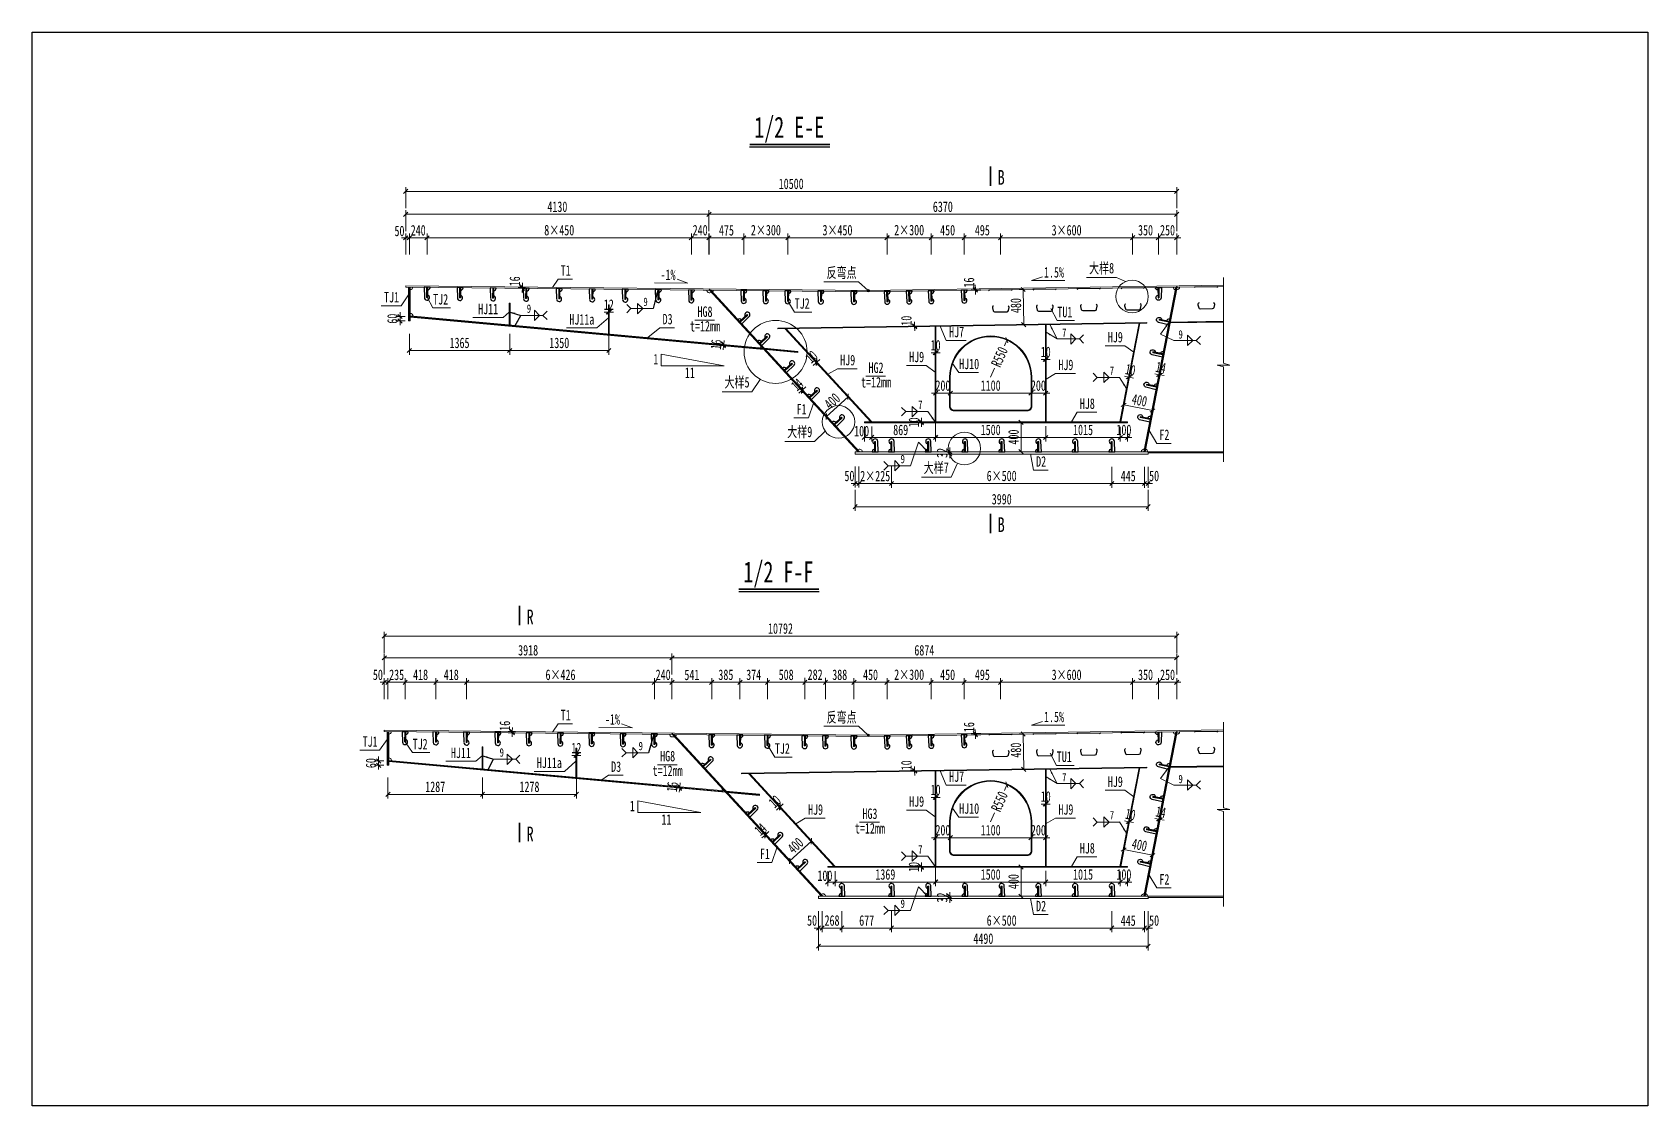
# Model space of a CAD drawing. Header units: millimetres. Extents: x 44597 to 300567, y -113054 to 73044.
# Drawn here: x 91567 to 113567, y -102091 to -87474 of the extents above; entities that cross this region are included whole.
import ezdxf
from ezdxf.enums import TextEntityAlignment as Align

# ---------------------------------------------------------------- set-up
doc = ezdxf.new("R2010")
doc.units = ezdxf.units.MM
doc.layers.get('Defpoints').update_dxf_attribs({"color": 8})
for name, color, linetype, lineweight in [('Dim', 4, 'Continuous', 15), ('文字', 7, 'Continuous', 15), ('标注线及字体', 2, 'Continuous', 15), ('粗线', 3, 'Continuous', 35), ('细实线', 4, 'Continuous', 15), ('钢板粗线', 1, 'Continuous', 25), ('钢板细线', 6, 'Continuous', 15)]:
    doc.layers.add(name, color=color, linetype=linetype, lineweight=lineweight)
doc.layers.add('Text', color=4, linetype='Continuous')
doc.styles.add('111', font='', dxfattribs={"width": 0.7})
doc.styles.add('BM_Dim', font='', dxfattribs={"width": 0.85})
doc.styles.add('SMEDI', font='', dxfattribs={"width": 0.75})
doc.styles.get("Standard").update_dxf_attribs({"font": ''})
doc.styles.get('111').set_extended_font_data('仿宋_GB2312')
doc.styles.get('BM_Dim').set_extended_font_data('仿宋_GB2312')
doc.styles.get('SMEDI').set_extended_font_data('仿宋_GB2312')
doc.styles.get('Standard').set_extended_font_data('仿宋_GB2312')
doc.dimstyles.new('200', dxfattribs={"dimscale": 0, "dimtxt": 2.5, "dimasz": 1, "dimexe": 1, "dimexo": 1, "dimgap": 0.6, "dimtad": 1, "dimdec": 0, "dimdsep": 46, "dimtxsty": '111', "dimblk": 'OBLIQUE', "dimcen": 0, "dimclrd": 4, "dimclre": 4, "dimclrt": 4, "dimadec": 1, "dimazin": 2, "dimtfac": 1, "dimtdec": 0, "dimtix": 1, "dimtmove": 2, "dimatfit": 3, "dimfxl": 4, "dimfxlon": 1, "dimtolj": 1, "dimlwd": -1, "dimlwe": -1, "dimarcsym": 0})
doc.dimstyles.new('MSteel_1.0_1.0', dxfattribs={"dimtxt": 3, "dimasz": 1.2, "dimexe": 1, "dimexo": 1, "dimgap": 1, "dimtad": 3, "dimtoh": 1, "dimdec": 0, "dimzin": 0, "dimdsep": 46, "dimtxsty": 'Standard', "dimblk": 'ARCHTICK', "dimcen": 0.09, "dimclrd": 3, "dimclre": 3, "dimadec": 0, "dimazin": 0, "dimtfac": 1, "dimtdec": 4, "dimtofl": 0, "dimtmove": 0, "dimatfit": 3, "dimfxl": 1, "dimtolj": 1, "dimtzin": 0, "dimarcsym": 0})

msp = doc.modelspace()

# ---------------------------------------------------------------- texts
at = {"layer": 'Text', "style": 'SMEDI', "width": 0.75}
for p in [(98301.2, -91236.5), (99889.2, -91144.5), (97931.1, -97280.8), (99823.9, -97192.9)]:
    msp.add_text('9', height=114.3, dxfattribs=at).set_placement(p, align=Align.MIDDLE_LEFT)
at = {"layer": '文字', "style": 'BM_Dim', "width": 0.7}
for s, p in [('B', (104762.6, -89549.6)), ('B', (104762.6, -94278.5)), ('R', (98346.4, -95535)), ('R', (98346.4, -98490.2))]:
    msp.add_text(s, height=200, dxfattribs=at).set_placement(p, align=Align.CENTER)
for s, height, p in [('大样8', 142.86, (106128.7, -90799.8)), ('T1', 142.86, (98831, -90831.9)), ('TJ1', 142.86, (96458.9, -91195.2)), ('TJ2', 142.86, (97127.9, -91223.8)), ('HJ11', 142.86, (97774.5, -91355.8)), ('HG8', 142.86, (100728, -91392.1)), ('TJ2', 142.86, (102051.2, -91280.3)), ('TU1', 142.86, (105628.5, -91397.6)), ('HJ11a', 142.86, (99050.3, -91497.4)), ('D3', 142.86, (100218.4, -91493.8)), ('t=12mm', 142.86, (100728, -91590.5)), ('1', 142.9, (100058.1, -92039.2)), ('HJ9', 142.86, (102671.7, -92051.7)), ('11', 142.86, (100521.7, -92224.4)), ('大样5', 142.86, (101164.3, -92353.7)), ('t=12mm', 142.86, (103057.4, -92353.7)), ('HG2', 142.86, (103057.4, -92155.3)), ('F1', 142.86, (102043.8, -92721.5)), ('大样9', 142.86, (102018.1, -93029)), ('大样7', 142.86, (103877.1, -93517.1)), ('T1', 142.86, (98831, -96886.2)), ('TJ1', 142.86, (96166.9, -97246.6)), ('TJ2', 142.86, (96848.4, -97280.6)), ('HJ11', 142.86, (97404.4, -97400.1)), ('TJ2', 142.86, (101781.8, -97341.6)), ('HJ11a', 142.86, (98608.5, -97535.1)), ('D3', 142.86, (99517.9, -97588.2)), ('t=12mm', 142.86, (100219.1, -97643.6)), ('HG8', 142.86, (100219.1, -97445.2)), ('TU1', 142.86, (105620.8, -97453.6)), ('1', 142.9, (99738.8, -98123.5)), ('HJ9', 142.86, (102233.2, -98172.6)), ('HG3', 142.86, (102973.9, -98229.2)), ('11', 142.86, (100202.4, -98308.7)), ('t=12mm', 142.86, (102973.9, -98427.6)), ('F1', 142.86, (101544, -98775.8))]:
    msp.add_text(s, height=height, dxfattribs=at).set_placement(p, align=Align.BOTTOM_CENTER)
for p in [(100222.7, -90890.1), (99466.3, -96944.4)]:
    msp.add_text('-1%', height=142.86, rotation=359.42629, dxfattribs=at).set_placement(p, align=Align.BOTTOM_CENTER)
at = {"layer": '标注线及字体', "style": '111', "width": 0.7}
for s, p in [('1/2 E-E', (101874.3, -88790)), ('1/2 F-F', (101727.1, -94845.7))]:
    msp.add_text(s, height=285.71, dxfattribs=at).set_placement(p, align=Align.MIDDLE)

# ---------------------------------------------------------------- blocks, each defined once
blk = doc.blocks.new('_Oblique')
at = {"color": 0, "linetype": 'ByBlock', "lineweight": -2}
blk.add_line((-0.5, -0.5), (0.5, 0.5), dxfattribs=at)
blk = doc.blocks.new('*D2877')
at = {"layer": 'Defpoints', "color": 0, "transparency": 16777216}
for p in [(100782, -89952), (96652, -90482), (100782, -90969)]:
    blk.add_point(p, dxfattribs=at)
at = {"layer": '细实线', "color": 4, "transparency": 16777216}
for p, q in [((96652, -90180), (96652, -89895)), ((96652, -89952), (100782, -89952)), ((100782, -90180), (100782, -89895))]:
    blk.add_line(p, q, dxfattribs=at)
at = {"layer": '细实线', "color": 4, "transparency": 16777216, "xscale": 57.14285714285715, "yscale": 57.14285714285715, "zscale": 57.14285714285715, "rotation": 180}
blk.add_blockref('_Oblique', (96652, -89952), dxfattribs=at)
at = {"layer": '细实线', "color": 4, "transparency": 16777216, "xscale": 57.14285714285715, "yscale": 57.14285714285715, "zscale": 57.14285714285715}
blk.add_blockref('_Oblique', (100782, -89952), dxfattribs=at)
at = {"layer": '细实线', "color": 4, "transparency": 16777216, "insert": (98717, -89850), "char_height": 142.9, "attachment_point": 5, "style": '111'}
blk.add_mtext('\\A1;4130', dxfattribs=at)
blk = doc.blocks.new('*D2878')
at = {"layer": 'Defpoints', "color": 0, "transparency": 16777216}
for p in [(107152, -89640), (96652, -90058), (107152, -90954)]:
    blk.add_point(p, dxfattribs=at)
at = {"layer": '细实线', "color": 4, "transparency": 16777216}
for p, q in [((96652, -89869), (96652, -89583)), ((96652, -89640), (107152, -89640)), ((107152, -89869), (107152, -89583))]:
    blk.add_line(p, q, dxfattribs=at)
at = {"layer": '细实线', "color": 4, "transparency": 16777216, "xscale": 57.14285714285715, "yscale": 57.14285714285715, "zscale": 57.14285714285715, "rotation": 180}
blk.add_blockref('_Oblique', (96652, -89640), dxfattribs=at)
at = {"layer": '细实线', "color": 4, "transparency": 16777216, "xscale": 57.14285714285715, "yscale": 57.14285714285715, "zscale": 57.14285714285715}
blk.add_blockref('_Oblique', (107152, -89640), dxfattribs=at)
at = {"layer": '细实线', "color": 4, "transparency": 16777216, "insert": (101902, -89538), "char_height": 142.9, "attachment_point": 5, "style": '111'}
blk.add_mtext('\\A1;10500', dxfattribs=at)
blk = doc.blocks.new('*D2879')
at = {"layer": 'Defpoints', "color": 0, "transparency": 16777216}
for p in [(107152, -89952), (100782, -90969), (107152, -90937)]:
    blk.add_point(p, dxfattribs=at)
at = {"layer": '细实线', "color": 4, "transparency": 16777216}
for p, q in [((100782, -90180), (100782, -89895)), ((100782, -89952), (107152, -89952)), ((107152, -90180), (107152, -89895))]:
    blk.add_line(p, q, dxfattribs=at)
at = {"layer": '细实线', "color": 4, "transparency": 16777216, "xscale": 57.14285714285715, "yscale": 57.14285714285715, "zscale": 57.14285714285715, "rotation": 180}
blk.add_blockref('_Oblique', (100782, -89952), dxfattribs=at)
at = {"layer": '细实线', "color": 4, "transparency": 16777216, "xscale": 57.14285714285715, "yscale": 57.14285714285715, "zscale": 57.14285714285715}
blk.add_blockref('_Oblique', (107152, -89952), dxfattribs=at)
at = {"layer": '细实线', "color": 4, "transparency": 16777216, "insert": (103967, -89850), "char_height": 142.9, "attachment_point": 5, "style": '111'}
blk.add_mtext('\\A1;6370', dxfattribs=at)
blk = doc.blocks.new('*D2880')
at = {"layer": 'Defpoints', "color": 0, "transparency": 16777216}
for p in [(96702, -91364), (98068, -91388), (96702, -91807)]:
    blk.add_point(p, dxfattribs=at)
at = {"layer": '细实线', "color": 4, "transparency": 16777216}
for p, q in [((96702, -91578), (96702, -91864)), ((98068, -91578), (98068, -91864)), ((98068, -91807), (96702, -91807))]:
    blk.add_line(p, q, dxfattribs=at)
at = {"layer": '细实线', "color": 4, "transparency": 16777216, "xscale": 57.14285714285715, "yscale": 57.14285714285715, "zscale": 57.14285714285715, "rotation": 180}
blk.add_blockref('_Oblique', (96702, -91807), dxfattribs=at)
at = {"layer": '细实线', "color": 4, "transparency": 16777216, "xscale": 57.14285714285715, "yscale": 57.14285714285715, "zscale": 57.14285714285715}
blk.add_blockref('_Oblique', (98068, -91807), dxfattribs=at)
at = {"layer": '细实线', "color": 4, "transparency": 16777216, "insert": (97385, -91704), "char_height": 142.9, "attachment_point": 5, "style": '111'}
blk.add_mtext('\\A1;1365', dxfattribs=at)
blk = doc.blocks.new('*D2881')
at = {"layer": 'Defpoints', "color": 0, "transparency": 16777216}
for p in [(102824, -93186), (103268, -93164), (102824, -93618)]:
    blk.add_point(p, dxfattribs=at)
at = {"layer": '细实线', "color": 4, "transparency": 16777216}
for p, q in [((102824, -93389), (102824, -93675)), ((103268, -93389), (103268, -93675)), ((102824, -93618), (102767, -93618)), ((103268, -93618), (102824, -93618)), ((103268, -93618), (103326, -93618))]:
    blk.add_line(p, q, dxfattribs=at)
at = {"layer": '细实线', "color": 4, "transparency": 16777216, "xscale": 57.14285714285715, "yscale": 57.14285714285715, "zscale": 57.14285714285715}
blk.add_blockref('_Oblique', (102824, -93618), dxfattribs=at)
at = {"layer": '细实线', "color": 4, "transparency": 16777216, "xscale": 57.14285714285715, "yscale": 57.14285714285715, "zscale": 57.14285714285715, "rotation": 180}
blk.add_blockref('_Oblique', (103268, -93618), dxfattribs=at)
at = {"layer": '细实线', "color": 4, "transparency": 16777216, "insert": (103046, -93517), "char_height": 142.9, "attachment_point": 5, "style": '111'}
blk.add_mtext('\\A1;2×225', dxfattribs=at)
blk = doc.blocks.new('*D2882')
at = {"layer": 'Defpoints', "color": 0, "transparency": 16777216}
for p in [(102774, -93194), (106763, -93206), (102774, -93935)]:
    blk.add_point(p, dxfattribs=at)
at = {"layer": '细实线', "color": 4, "transparency": 16777216}
for p, q in [((102774, -93706), (102774, -93992)), ((106763, -93706), (106763, -93992)), ((106763, -93935), (102774, -93935))]:
    blk.add_line(p, q, dxfattribs=at)
at = {"layer": '细实线', "color": 4, "transparency": 16777216, "xscale": 57.14285714285715, "yscale": 57.14285714285715, "zscale": 57.14285714285715, "rotation": 180}
blk.add_blockref('_Oblique', (102774, -93935), dxfattribs=at)
at = {"layer": '细实线', "color": 4, "transparency": 16777216, "xscale": 57.14285714285715, "yscale": 57.14285714285715, "zscale": 57.14285714285715}
blk.add_blockref('_Oblique', (106763, -93935), dxfattribs=at)
at = {"layer": '细实线', "color": 4, "transparency": 16777216, "insert": (104769, -93833), "char_height": 142.9, "attachment_point": 5, "style": '111'}
blk.add_mtext('\\A1;3990', dxfattribs=at)
blk = doc.blocks.new('*D2883')
at = {"layer": 'Defpoints', "color": 0, "transparency": 16777216}
for p in [(102899, -92786), (102999, -92786), (102899, -92991)]:
    blk.add_point(p, dxfattribs=at)
at = {"layer": '细实线', "color": 4, "transparency": 16777216}
for p, q in [((102899, -92843), (102899, -93048)), ((102999, -92991), (102899, -92991)), ((102999, -92843), (102999, -93048))]:
    blk.add_line(p, q, dxfattribs=at)
at = {"layer": '细实线', "color": 4, "transparency": 16777216, "xscale": 57.14285714285715, "yscale": 57.14285714285715, "zscale": 57.14285714285715, "rotation": 180}
blk.add_blockref('_Oblique', (102899, -92991), dxfattribs=at)
at = {"layer": '细实线', "color": 4, "transparency": 16777216, "xscale": 57.14285714285715, "yscale": 57.14285714285715, "zscale": 57.14285714285715}
blk.add_blockref('_Oblique', (102999, -92991), dxfattribs=at)
at = {"layer": '细实线', "color": 4, "transparency": 16777216, "insert": (102861, -92905), "char_height": 142.9, "attachment_point": 5, "style": '111'}
blk.add_mtext('\\A1;100', dxfattribs=at)
blk = doc.blocks.new('_ArchTick')
at = {"color": 0, "linetype": 'ByBlock', "const_width": 0.15}
blk.add_lwpolyline([(-0.5, -0.5), (0.5, 0.5)], dxfattribs=at)
blk = doc.blocks.new('角焊缝1')
at = {"layer": 'Dim'}
blk.add_line((-3101.17, 370.22), (-3106.48, 370.22), dxfattribs=at)
blk.add_lwpolyline([(-3107.48, 369.22), (-3106.48, 370.22), (-3107.48, 371.22)], dxfattribs=at)
blk.add_lwpolyline([(-3104.91, 371.45), (-3104.91, 368.99), (-3103.68, 370.22)], close=True, dxfattribs=at)
blk = doc.blocks.new('角焊缝2')
at = {"layer": 'Dim'}
blk.add_line((-3138.01, 370.22), (-3132.7, 370.22), dxfattribs=at)
blk.add_lwpolyline([(-3134.75, 371.45), (-3134.75, 368.99), (-3133.52, 370.22)], close=True, dxfattribs=at)
blk.add_lwpolyline([(-3131.7, 369.22), (-3132.7, 370.22), (-3131.7, 371.22)], dxfattribs=at)
blk = doc.blocks.new('*D2884')
at = {"layer": 'Defpoints', "color": 0, "transparency": 16777216}
for p in [(98068, -91388), (99418, -91457), (98068, -91807)]:
    blk.add_point(p, dxfattribs=at)
at = {"layer": '细实线', "color": 4, "transparency": 16777216}
for p, q in [((98068, -91578), (98068, -91864)), ((99418, -91578), (99418, -91864)), ((99418, -91807), (98068, -91807))]:
    blk.add_line(p, q, dxfattribs=at)
at = {"layer": '细实线', "color": 4, "transparency": 16777216, "xscale": 57.14285714285715, "yscale": 57.14285714285715, "zscale": 57.14285714285715, "rotation": 180}
blk.add_blockref('_Oblique', (98068, -91807), dxfattribs=at)
at = {"layer": '细实线', "color": 4, "transparency": 16777216, "xscale": 57.14285714285715, "yscale": 57.14285714285715, "zscale": 57.14285714285715}
blk.add_blockref('_Oblique', (99418, -91807), dxfattribs=at)
at = {"layer": '细实线', "color": 4, "transparency": 16777216, "insert": (98743, -91704), "char_height": 142.9, "attachment_point": 5, "style": '111'}
blk.add_mtext('\\A1;1350', dxfattribs=at)
blk = doc.blocks.new('*D2885')
at = {"layer": 'Defpoints', "color": 0, "transparency": 16777216}
for p in [(99424, -91283), (99412, -91317), (99424, -91317)]:
    blk.add_point(p, dxfattribs=at)
at = {"layer": '细实线', "color": 4, "transparency": 16777216}
for p, q in [((99412, -91283), (99354, -91283)), ((99412, -91283), (99412, -91226)), ((99412, -91283), (99424, -91283)), ((99424, -91283), (99424, -91226)), ((99424, -91283), (99481, -91283))]:
    blk.add_line(p, q, dxfattribs=at)
at = {"layer": '细实线', "color": 4, "transparency": 16777216, "xscale": 57.14285714285715, "yscale": 57.14285714285715, "zscale": 57.14285714285715}
blk.add_blockref('_Oblique', (99412, -91283), dxfattribs=at)
at = {"layer": '细实线', "color": 4, "transparency": 16777216, "xscale": 57.14285714285715, "yscale": 57.14285714285715, "zscale": 57.14285714285715, "rotation": 180}
blk.add_blockref('_Oblique', (99424, -91283), dxfattribs=at)
at = {"layer": '细实线', "color": 4, "transparency": 16777216, "insert": (99418, -91182), "char_height": 142.9, "attachment_point": 5, "style": '111'}
blk.add_mtext('\\A1;12', dxfattribs=at)
blk = doc.blocks.new('*D2886')
at = {"layer": 'Defpoints', "color": 0, "transparency": 16777216}
for p in [(96575, -91405), (96702, -91344), (96702, -91405)]:
    blk.add_point(p, dxfattribs=at)
at = {"layer": '细实线', "color": 4, "transparency": 16777216}
for p, q in [((96575, -91344), (96575, -91287)), ((96645, -91344), (96518, -91344)), ((96645, -91405), (96518, -91405)), ((96575, -91344), (96575, -91405)), ((96575, -91405), (96575, -91462))]:
    blk.add_line(p, q, dxfattribs=at)
at = {"layer": '细实线', "color": 4, "transparency": 16777216, "xscale": 57.14285714285715, "yscale": 57.14285714285715, "zscale": 57.14285714285715}
for p, rotation in [((96575, -91344), 270), ((96575, -91405), 90)]:
    blk.add_blockref('_Oblique', p, dxfattribs=dict(at, rotation=rotation))
at = {"layer": '细实线', "color": 4, "transparency": 16777216, "insert": (96473, -91374), "char_height": 142.9, "attachment_point": 5, "rotation": 90, "style": '111'}
blk.add_mtext('\\A1;60', dxfattribs=at)
blk = doc.blocks.new('*D2887')
at = {"layer": 'Defpoints', "color": 0, "transparency": 16777216}
for p in [(102999, -92786), (103868, -92781), (102999, -92991)]:
    blk.add_point(p, dxfattribs=at)
at = {"layer": '细实线', "color": 4, "transparency": 16777216}
for p, q in [((103868, -92838), (103868, -93048)), ((102999, -92843), (102999, -93048)), ((103868, -92991), (102999, -92991))]:
    blk.add_line(p, q, dxfattribs=at)
at = {"layer": '细实线', "color": 4, "transparency": 16777216, "xscale": 57.14285714285715, "yscale": 57.14285714285715, "zscale": 57.14285714285715, "rotation": 180}
blk.add_blockref('_Oblique', (102999, -92991), dxfattribs=at)
at = {"layer": '细实线', "color": 4, "transparency": 16777216, "xscale": 57.14285714285715, "yscale": 57.14285714285715, "zscale": 57.14285714285715}
blk.add_blockref('_Oblique', (103868, -92991), dxfattribs=at)
at = {"layer": '细实线', "color": 4, "transparency": 16777216, "insert": (103393, -92889), "char_height": 142.9, "attachment_point": 5, "style": '111'}
blk.add_mtext('\\A1;869', dxfattribs=at)
blk = doc.blocks.new('*D2888')
at = {"layer": 'Defpoints', "color": 0, "transparency": 16777216}
for p in [(103207, -90272), (101857, -90996), (103207, -91003)]:
    blk.add_point(p, dxfattribs=at)
at = {"layer": '细实线', "color": 4, "transparency": 16777216}
for p, q in [((101857, -90500), (101857, -90214)), ((101857, -90272), (103207, -90272)), ((103207, -90500), (103207, -90214))]:
    blk.add_line(p, q, dxfattribs=at)
at = {"layer": '细实线', "color": 4, "transparency": 16777216, "xscale": 57.14285714285715, "yscale": 57.14285714285715, "zscale": 57.14285714285715, "rotation": 180}
blk.add_blockref('_Oblique', (101857, -90272), dxfattribs=at)
at = {"layer": '细实线', "color": 4, "transparency": 16777216, "xscale": 57.14285714285715, "yscale": 57.14285714285715, "zscale": 57.14285714285715}
blk.add_blockref('_Oblique', (103207, -90272), dxfattribs=at)
at = {"layer": '细实线', "color": 4, "transparency": 16777216, "insert": (102532, -90169), "char_height": 142.86, "attachment_point": 5, "style": '111'}
blk.add_mtext('\\A1;\\f仿宋_GB2312|b0|i0|c134|p49;3×450', dxfattribs=at)
blk = doc.blocks.new('12-140加劲 有过焊孔')
at = {"layer": 'Defpoints'}
blk.add_line((0, 0), (0, 140), dxfattribs=at)
at = {"layer": '钢板粗线', "color": 7}
for p, q in [((-6, 0), (-6, 140)), ((-6, 140), (6, 140)), ((6, 0), (6, 140)), ((41, 0), (35, 141)), ((-41, 0), (41, 0))]:
    blk.add_line(p, q, dxfattribs=at)
for centre, start, end in [((-6, 0), 90, 180), ((0, 140), 2.441, 260.1291)]:
    blk.add_arc(centre, 35, start, end, dxfattribs=at)
blk = doc.blocks.new('*D2889')
at = {"layer": 'Defpoints', "color": 0, "transparency": 16777216}
for p in [(101015, -91729), (100982, -91742), (101013, -91745)]:
    blk.add_point(p, dxfattribs=at)
at = {"layer": '细实线', "color": 4, "transparency": 16777216}
for p, q in [((100982, -91742), (100926, -91737)), ((100984, -91726), (100927, -91721)), ((100984, -91726), (100982, -91742)), ((100984, -91726), (100989, -91669)), ((100982, -91742), (100977, -91799))]:
    blk.add_line(p, q, dxfattribs=at)
at = {"layer": '细实线', "color": 4, "transparency": 16777216, "xscale": 57.14285714285715, "yscale": 57.14285714285715, "zscale": 57.14285714285715}
for p, rotation in [((100982, -91742), 84.79551855728839), ((100984, -91726), 264.7955185572884)]:
    blk.add_blockref('_Oblique', p, dxfattribs=dict(at, rotation=rotation))
at = {"layer": '细实线', "color": 4, "transparency": 16777216, "insert": (100881, -91725), "char_height": 142.9, "attachment_point": 5, "rotation": 84.7955, "style": '111'}
blk.add_mtext('\\A1;16', dxfattribs=at)
blk = doc.blocks.new('*D2890')
at = {"layer": 'Defpoints', "color": 0, "transparency": 16777216}
for p in [(100543, -90272), (96943, -90947), (100543, -90983)]:
    blk.add_point(p, dxfattribs=at)
at = {"layer": '细实线', "color": 4, "transparency": 16777216}
for p, q in [((96943, -90500), (96943, -90214)), ((96943, -90272), (100543, -90272)), ((100543, -90500), (100543, -90214))]:
    blk.add_line(p, q, dxfattribs=at)
at = {"layer": '细实线', "color": 4, "transparency": 16777216, "xscale": 57.14285714285715, "yscale": 57.14285714285715, "zscale": 57.14285714285715, "rotation": 180}
blk.add_blockref('_Oblique', (96943, -90272), dxfattribs=at)
at = {"layer": '细实线', "color": 4, "transparency": 16777216, "xscale": 57.14285714285715, "yscale": 57.14285714285715, "zscale": 57.14285714285715}
blk.add_blockref('_Oblique', (100543, -90272), dxfattribs=at)
at = {"layer": '细实线', "color": 4, "transparency": 16777216, "insert": (98743, -90169), "char_height": 142.9, "attachment_point": 5, "style": '111'}
blk.add_mtext('\\A1;8×450', dxfattribs=at)
blk = doc.blocks.new('*D2891')
at = {"layer": 'Defpoints', "color": 0, "transparency": 16777216}
for p in [(100782, -90272), (100543, -90983), (100782, -90969)]:
    blk.add_point(p, dxfattribs=at)
at = {"layer": '细实线', "color": 4, "transparency": 16777216}
for p, q in [((100543, -90272), (100485, -90272)), ((100543, -90500), (100543, -90214)), ((100543, -90272), (100782, -90272)), ((100782, -90500), (100782, -90214)), ((100782, -90272), (100839, -90272))]:
    blk.add_line(p, q, dxfattribs=at)
at = {"layer": '细实线', "color": 4, "transparency": 16777216, "xscale": 57.14285714285715, "yscale": 57.14285714285715, "zscale": 57.14285714285715}
blk.add_blockref('_Oblique', (100543, -90272), dxfattribs=at)
at = {"layer": '细实线', "color": 4, "transparency": 16777216, "xscale": 57.14285714285715, "yscale": 57.14285714285715, "zscale": 57.14285714285715, "rotation": 180}
blk.add_blockref('_Oblique', (100782, -90272), dxfattribs=at)
at = {"layer": '细实线', "color": 4, "transparency": 16777216, "insert": (100662, -90169), "char_height": 142.9, "attachment_point": 5, "style": '111'}
blk.add_mtext('\\A1;240', dxfattribs=at)
blk = doc.blocks.new('*D2892')
at = {"layer": 'Defpoints', "color": 0, "transparency": 16777216}
for p in [(98241, -90960), (98342, -90945), (98342, -90961)]:
    blk.add_point(p, dxfattribs=at)
at = {"layer": '细实线', "color": 4, "transparency": 16777216}
for p, q in [((98285, -90960), (98183, -90959)), ((98285, -90944), (98184, -90943)), ((98241, -90960), (98240, -91017)), ((98241, -90944), (98241, -90887)), ((98241, -90944), (98241, -90960))]:
    blk.add_line(p, q, dxfattribs=at)
at = {"layer": '细实线', "color": 4, "transparency": 16777216, "xscale": 57.1428571428572, "yscale": 57.1428571428572, "zscale": 57.1428571428572}
for p, rotation in [((98241, -90944), 269.4262908392901), ((98241, -90960), 89.42629083929008)]:
    blk.add_blockref('_Oblique', p, dxfattribs=dict(at, rotation=rotation))
at = {"layer": '细实线', "color": 4, "transparency": 16777216, "insert": (98138, -90865), "char_height": 142.9, "attachment_point": 5, "rotation": 89.4263, "style": '111'}
blk.add_mtext('\\A1;16', dxfattribs=at)
blk = doc.blocks.new('U型肋1')
at = {"layer": 'Defpoints'}
blk.add_line((-160, 0), (160, 0), dxfattribs=at)
at = {"layer": '钢板粗线', "color": 6}
for p, q in [((148, -10), (160, 0)), ((-148, -10), (-160, 0))]:
    blk.add_line(p, q, dxfattribs=at)
blk.add_lwpolyline([(-99, -220, 0.414266), (-114, -245), (-104, -285, 0.348876), (-85, -300), (85, -300, 0.348876), (104, -285), (114, -245, 0.414091), (99, -220, 0.414091)], format="xyb", dxfattribs=at)
blk = doc.blocks.new('14-160加劲 有过焊孔')
at = {"layer": 'Defpoints'}
blk.add_line((38609, 31489), (38609, 31629), dxfattribs=at)
at = {"layer": '钢板粗线', "color": 7}
for p, q in [((38568, 31489), (38650, 31489)), ((38603, 31489), (38603, 31629)), ((38603, 31629), (38615, 31629)), ((38615, 31489), (38615, 31629)), ((38650, 31489), (38644, 31631))]:
    blk.add_line(p, q, dxfattribs=at)
for centre, start, end in [((38603, 31489), 90, 180), ((38609, 31629), 2.441, 260.1291)]:
    blk.add_arc(centre, 35, start, end, dxfattribs=at)
blk = doc.blocks.new('*D871')
at = {"layer": 'Defpoints', "color": 0, "transparency": 16777216}
for p in [(-888, 647), (-888, -29), (-638, -10)]:
    blk.add_point(p, dxfattribs=at)
at = {"layer": '细实线', "color": 4, "transparency": 16777216}
for p, q in [((-888, 419), (-888, 704)), ((-638, 419), (-638, 704)), ((-888, 647), (-945, 647)), ((-638, 647), (-888, 647)), ((-638, 647), (-581, 647))]:
    blk.add_line(p, q, dxfattribs=at)
at = {"layer": '细实线', "color": 4, "transparency": 16777216, "xscale": 57.14285714285715, "yscale": 57.14285714285715, "zscale": 57.14285714285715}
blk.add_blockref('_Oblique', (-888, 647), dxfattribs=at)
at = {"layer": '细实线', "color": 4, "transparency": 16777216, "xscale": 57.14285714285715, "yscale": 57.14285714285715, "zscale": 57.14285714285715, "rotation": 180}
blk.add_blockref('_Oblique', (-638, 647), dxfattribs=at)
at = {"layer": '细实线', "color": 4, "transparency": 16777216, "insert": (-763, 749), "char_height": 142.9, "attachment_point": 5, "style": '111'}
blk.add_mtext('\\A1;250', dxfattribs=at)
blk = doc.blocks.new('*D872')
at = {"layer": 'Defpoints', "color": 0, "transparency": 16777216}
for p in [(-1238, 647), (-3038, -62), (-1238, -35)]:
    blk.add_point(p, dxfattribs=at)
at = {"layer": '细实线', "color": 4, "transparency": 16777216}
for p, q in [((-3038, 419), (-3038, 704)), ((-1238, 419), (-1238, 704)), ((-3038, 647), (-1238, 647))]:
    blk.add_line(p, q, dxfattribs=at)
at = {"layer": '细实线', "color": 4, "transparency": 16777216, "xscale": 57.14285714285715, "yscale": 57.14285714285715, "zscale": 57.14285714285715, "rotation": 180}
blk.add_blockref('_Oblique', (-3038, 647), dxfattribs=at)
at = {"layer": '细实线', "color": 4, "transparency": 16777216, "xscale": 57.14285714285715, "yscale": 57.14285714285715, "zscale": 57.14285714285715}
blk.add_blockref('_Oblique', (-1238, 647), dxfattribs=at)
at = {"layer": '细实线', "color": 4, "transparency": 16777216, "insert": (-2138, 749), "char_height": 142.9, "attachment_point": 5, "style": '111'}
blk.add_mtext('\\A1;3×600', dxfattribs=at)
blk = doc.blocks.new('*D873')
at = {"layer": 'Defpoints', "color": 0, "transparency": 16777216}
for p in [(-1238, 647), (-1238, -35), (-888, -29)]:
    blk.add_point(p, dxfattribs=at)
at = {"layer": '细实线', "color": 4, "transparency": 16777216}
for p, q in [((-1238, 419), (-1238, 704)), ((-888, 419), (-888, 704)), ((-888, 647), (-1238, 647))]:
    blk.add_line(p, q, dxfattribs=at)
at = {"layer": '细实线', "color": 4, "transparency": 16777216, "xscale": 57.14285714285715, "yscale": 57.14285714285715, "zscale": 57.14285714285715, "rotation": 180}
blk.add_blockref('_Oblique', (-1238, 647), dxfattribs=at)
at = {"layer": '细实线', "color": 4, "transparency": 16777216, "xscale": 57.14285714285715, "yscale": 57.14285714285715, "zscale": 57.14285714285715}
blk.add_blockref('_Oblique', (-888, 647), dxfattribs=at)
at = {"layer": '细实线', "color": 4, "transparency": 16777216, "insert": (-1063, 749), "char_height": 142.9, "attachment_point": 5, "style": '111'}
blk.add_mtext('\\A1;350', dxfattribs=at)
blk = doc.blocks.new('*D874')
at = {"layer": 'Defpoints', "color": 0, "transparency": 16777216}
for p in [(-3730, -2299), (-3590, -2267), (-3590, -2299)]:
    blk.add_point(p, dxfattribs=at)
at = {"layer": '细实线', "color": 4, "transparency": 16777216}
for p, q in [((-3647, -2267), (-3787, -2267)), ((-3647, -2299), (-3787, -2299)), ((-3730, -2267), (-3730, -2210)), ((-3730, -2267), (-3730, -2299)), ((-3730, -2299), (-3730, -2356))]:
    blk.add_line(p, q, dxfattribs=at)
at = {"layer": '细实线', "color": 4, "transparency": 16777216, "xscale": 57.14285714285715, "yscale": 57.14285714285715, "zscale": 57.14285714285715}
for p, rotation in [((-3730, -2267), 270), ((-3730, -2299), 90)]:
    blk.add_blockref('_Oblique', p, dxfattribs=dict(at, rotation=rotation))
at = {"layer": '细实线', "color": 4, "transparency": 16777216, "insert": (-3832, -2283), "char_height": 142.9, "attachment_point": 5, "rotation": 90, "style": '111'}
blk.add_mtext('\\A1;32', dxfattribs=at)
blk = doc.blocks.new('*D875')
at = {"layer": 'Defpoints', "color": 0, "transparency": 16777216}
for p in [(-4116, -1862), (-4116, -1872), (-4115, -1872)]:
    blk.add_point(p, dxfattribs=at)
at = {"layer": '细实线', "color": 4, "transparency": 16777216}
for p, q in [((-4115, -1862), (-4115, -1805)), ((-4115, -1862), (-4058, -1862)), ((-4115, -1862), (-4115, -1872)), ((-4115, -1872), (-4058, -1872)), ((-4115, -1872), (-4115, -1929))]:
    blk.add_line(p, q, dxfattribs=at)
at = {"layer": '细实线', "color": 4, "transparency": 16777216, "xscale": 57.14285714285715, "yscale": 57.14285714285715, "zscale": 57.14285714285715}
for p, rotation in [((-4115, -1862), 270), ((-4115, -1872), 90)]:
    blk.add_blockref('_Oblique', p, dxfattribs=dict(at, rotation=rotation))
at = {"layer": '细实线', "color": 4, "transparency": 16777216, "insert": (-4217, -1867), "char_height": 142.9, "attachment_point": 5, "rotation": 90, "style": '111'}
blk.add_mtext('\\A1;10', dxfattribs=at)
blk = doc.blocks.new('*D876')
at = {"layer": 'Defpoints', "color": 0, "transparency": 16777216}
for p in [(-3927, -975), (-3917, -921), (-3917, -975)]:
    blk.add_point(p, dxfattribs=at)
at = {"layer": '细实线', "color": 4, "transparency": 16777216}
for p, q in [((-3927, -921), (-3927, -864)), ((-3917, -921), (-3917, -864)), ((-3927, -921), (-3984, -921)), ((-3927, -921), (-3917, -921)), ((-3917, -921), (-3860, -921))]:
    blk.add_line(p, q, dxfattribs=at)
at = {"layer": '细实线', "color": 4, "transparency": 16777216, "xscale": 57.14285714285715, "yscale": 57.14285714285715, "zscale": 57.14285714285715}
blk.add_blockref('_Oblique', (-3927, -921), dxfattribs=at)
at = {"layer": '细实线', "color": 4, "transparency": 16777216, "xscale": 57.14285714285715, "yscale": 57.14285714285715, "zscale": 57.14285714285715, "rotation": 180}
blk.add_blockref('_Oblique', (-3917, -921), dxfattribs=at)
at = {"layer": '细实线', "color": 4, "transparency": 16777216, "insert": (-3922, -818), "char_height": 142.9, "attachment_point": 5, "style": '111'}
blk.add_mtext('\\A1;10', dxfattribs=at)
blk = doc.blocks.new('*D877')
at = {"layer": 'Defpoints', "color": 0, "transparency": 16777216}
for p in [(-3922, -1776), (-2422, -1864), (-2422, -2073)]:
    blk.add_point(p, dxfattribs=at)
at = {"layer": '细实线', "color": 4, "transparency": 16777216}
for p, q in [((-3922, -1844), (-3922, -2130)), ((-2422, -1921), (-2422, -2130)), ((-3922, -2073), (-2422, -2073))]:
    blk.add_line(p, q, dxfattribs=at)
at = {"layer": '细实线', "color": 4, "transparency": 16777216, "xscale": 57.14285714285715, "yscale": 57.14285714285715, "zscale": 57.14285714285715, "rotation": 180}
blk.add_blockref('_Oblique', (-3922, -2073), dxfattribs=at)
at = {"layer": '细实线', "color": 4, "transparency": 16777216, "xscale": 57.14285714285715, "yscale": 57.14285714285715, "zscale": 57.14285714285715}
blk.add_blockref('_Oblique', (-2422, -2073), dxfattribs=at)
at = {"layer": '细实线', "color": 4, "transparency": 16777216, "insert": (-3172, -1970), "char_height": 142.9, "attachment_point": 5, "style": '111'}
blk.add_mtext('\\A1;1500', dxfattribs=at)
blk = doc.blocks.new('*D878')
at = {"layer": 'Defpoints', "color": 0, "transparency": 16777216}
for p in [(-2422, -1864), (-1407, -1870), (-1407, -2073)]:
    blk.add_point(p, dxfattribs=at)
at = {"layer": '细实线', "color": 4, "transparency": 16777216}
for p, q in [((-2422, -1921), (-2422, -2130)), ((-1407, -1927), (-1407, -2130)), ((-2422, -2073), (-1407, -2073))]:
    blk.add_line(p, q, dxfattribs=at)
at = {"layer": '细实线', "color": 4, "transparency": 16777216, "xscale": 57.14285714285715, "yscale": 57.14285714285715, "zscale": 57.14285714285715, "rotation": 180}
blk.add_blockref('_Oblique', (-2422, -2073), dxfattribs=at)
at = {"layer": '细实线', "color": 4, "transparency": 16777216, "xscale": 57.14285714285715, "yscale": 57.14285714285715, "zscale": 57.14285714285715}
blk.add_blockref('_Oblique', (-1407, -2073), dxfattribs=at)
at = {"layer": '细实线', "color": 4, "transparency": 16777216, "insert": (-1914, -1970), "char_height": 142.9, "attachment_point": 5, "style": '111'}
blk.add_mtext('\\A1;1015', dxfattribs=at)
blk = doc.blocks.new('*D879')
at = {"layer": 'Defpoints', "color": 0, "transparency": 16777216}
for p in [(-3722, -1294), (-2622, -1259), (-2622, -1469)]:
    blk.add_point(p, dxfattribs=at)
at = {"layer": '细实线', "color": 4, "transparency": 16777216}
for p, q in [((-2622, -1316), (-2622, -1527)), ((-3722, -1351), (-3722, -1527)), ((-3722, -1469), (-2622, -1469))]:
    blk.add_line(p, q, dxfattribs=at)
at = {"layer": '细实线', "color": 4, "transparency": 16777216, "xscale": 57.14285714285715, "yscale": 57.14285714285715, "zscale": 57.14285714285715, "rotation": 180}
blk.add_blockref('_Oblique', (-3722, -1469), dxfattribs=at)
at = {"layer": '细实线', "color": 4, "transparency": 16777216, "xscale": 57.14285714285715, "yscale": 57.14285714285715, "zscale": 57.14285714285715}
blk.add_blockref('_Oblique', (-2622, -1469), dxfattribs=at)
at = {"layer": '细实线', "color": 4, "transparency": 16777216, "insert": (-3172, -1367), "char_height": 142.9, "attachment_point": 5, "style": '111'}
blk.add_mtext('\\A1;1100', dxfattribs=at)
blk = doc.blocks.new('*D880')
at = {"layer": 'Defpoints', "color": 0, "transparency": 16777216}
for p in [(-3722, -1294), (-3922, -1352), (-3722, -1469)]:
    blk.add_point(p, dxfattribs=at)
at = {"layer": '细实线', "color": 4, "transparency": 16777216}
for p, q in [((-3922, -1469), (-3979, -1469)), ((-3922, -1409), (-3922, -1527)), ((-3922, -1469), (-3722, -1469)), ((-3722, -1351), (-3722, -1527)), ((-3722, -1469), (-3665, -1469))]:
    blk.add_line(p, q, dxfattribs=at)
at = {"layer": '细实线', "color": 4, "transparency": 16777216, "xscale": 57.14285714285715, "yscale": 57.14285714285715, "zscale": 57.14285714285715}
blk.add_blockref('_Oblique', (-3922, -1469), dxfattribs=at)
at = {"layer": '细实线', "color": 4, "transparency": 16777216, "xscale": 57.14285714285715, "yscale": 57.14285714285715, "zscale": 57.14285714285715, "rotation": 180}
blk.add_blockref('_Oblique', (-3722, -1469), dxfattribs=at)
at = {"layer": '细实线', "color": 4, "transparency": 16777216, "insert": (-3822, -1367), "char_height": 142.9, "attachment_point": 5, "style": '111'}
blk.add_mtext('\\A1;200', dxfattribs=at)
blk = doc.blocks.new('*D881')
at = {"layer": 'Defpoints', "color": 0, "transparency": 16777216}
for p in [(-1077, -2267), (-1027, -2267), (-1077, -2699)]:
    blk.add_point(p, dxfattribs=at)
at = {"layer": '细实线', "color": 4, "transparency": 16777216}
for p, q in [((-1077, -2471), (-1077, -2757)), ((-1027, -2471), (-1027, -2757)), ((-1077, -2699), (-1134, -2699)), ((-1027, -2699), (-1077, -2699)), ((-1027, -2699), (-970, -2699))]:
    blk.add_line(p, q, dxfattribs=at)
at = {"layer": '细实线', "color": 4, "transparency": 16777216, "xscale": 57.14285714285715, "yscale": 57.14285714285715, "zscale": 57.14285714285715}
blk.add_blockref('_Oblique', (-1077, -2699), dxfattribs=at)
at = {"layer": '细实线', "color": 4, "transparency": 16777216, "xscale": 57.14285714285715, "yscale": 57.14285714285715, "zscale": 57.14285714285715, "rotation": 180}
blk.add_blockref('_Oblique', (-1027, -2699), dxfattribs=at)
at = {"layer": '细实线', "color": 4, "transparency": 16777216, "insert": (-946, -2597), "char_height": 142.9, "attachment_point": 5, "style": '111'}
blk.add_mtext('\\A1;50', dxfattribs=at)
blk = doc.blocks.new('*D882')
at = {"layer": 'Defpoints', "color": 0, "transparency": 16777216}
for p in [(-2726, -1867), (-2758, -2267), (-2726, -2267)]:
    blk.add_point(p, dxfattribs=at)
at = {"layer": '细实线', "color": 4, "transparency": 16777216}
for p, q in [((-2758, -1867), (-2815, -1867)), ((-2758, -1867), (-2758, -2267)), ((-2758, -2267), (-2815, -2267))]:
    blk.add_line(p, q, dxfattribs=at)
at = {"layer": '细实线', "color": 4, "transparency": 16777216, "xscale": 57.14285714285715, "yscale": 57.14285714285715, "zscale": 57.14285714285715}
for p, rotation in [((-2758, -1867), 90), ((-2758, -2267), 270)]:
    blk.add_blockref('_Oblique', p, dxfattribs=dict(at, rotation=rotation))
at = {"layer": '细实线', "color": 4, "transparency": 16777216, "insert": (-2860, -2067), "char_height": 142.9, "attachment_point": 5, "rotation": 90, "style": '111'}
blk.add_mtext('\\A1;400', dxfattribs=at)
blk = doc.blocks.new('*D883')
at = {"layer": 'Defpoints', "color": 0, "transparency": 16777216}
for p in [(-886, -1247), (-872, -1250), (-866, -1220)]:
    blk.add_point(p, dxfattribs=at)
at = {"layer": '细实线', "color": 4, "transparency": 16777216}
for p, q in [((-880, -1218), (-936, -1207)), ((-880, -1218), (-869, -1161)), ((-880, -1218), (-866, -1220)), ((-866, -1220), (-855, -1164)), ((-866, -1220), (-810, -1231))]:
    blk.add_line(p, q, dxfattribs=at)
at = {"layer": '细实线', "color": 4, "transparency": 16777216, "xscale": 57.14285714285715, "yscale": 57.14285714285715, "zscale": 57.14285714285715}
for p, rotation in [((-880, -1218), 349.0000000000264), ((-866, -1220), 169.0000000000264)]:
    blk.add_blockref('_Oblique', p, dxfattribs=dict(at, rotation=rotation))
at = {"layer": '细实线', "color": 4, "transparency": 16777216, "insert": (-854, -1120), "char_height": 142.9, "attachment_point": 5, "rotation": 349, "style": '111'}
blk.add_mtext('\\A1;14', dxfattribs=at)
blk = doc.blocks.new('*D884')
at = {"layer": 'Defpoints', "color": 0, "transparency": 16777216}
for p in [(-1407, -1870), (-1307, -1870), (-1407, -2073)]:
    blk.add_point(p, dxfattribs=at)
at = {"layer": '细实线', "color": 4, "transparency": 16777216}
for p, q in [((-1407, -1927), (-1407, -2130)), ((-1307, -1927), (-1307, -2130)), ((-1407, -2073), (-1464, -2073)), ((-1307, -2073), (-1407, -2073)), ((-1307, -2073), (-1249, -2073))]:
    blk.add_line(p, q, dxfattribs=at)
at = {"layer": '细实线', "color": 4, "transparency": 16777216, "xscale": 57.14285714285715, "yscale": 57.14285714285715, "zscale": 57.14285714285715}
blk.add_blockref('_Oblique', (-1407, -2073), dxfattribs=at)
at = {"layer": '细实线', "color": 4, "transparency": 16777216, "xscale": 57.14285714285715, "yscale": 57.14285714285715, "zscale": 57.14285714285715, "rotation": 180}
blk.add_blockref('_Oblique', (-1307, -2073), dxfattribs=at)
at = {"layer": '细实线', "color": 4, "transparency": 16777216, "insert": (-1357, -1970), "char_height": 142.9, "attachment_point": 5, "style": '111'}
blk.add_mtext('\\A1;100', dxfattribs=at)
blk = doc.blocks.new('*D885')
at = {"layer": 'Defpoints', "color": 0, "transparency": 16777216}
for p in [(-2427, -1066), (-2417, -1011), (-2417, -1066)]:
    blk.add_point(p, dxfattribs=at)
at = {"layer": '细实线', "color": 4, "transparency": 16777216}
for p, q in [((-2427, -1011), (-2484, -1011)), ((-2427, -1011), (-2427, -954)), ((-2427, -1011), (-2417, -1011)), ((-2417, -1011), (-2417, -954)), ((-2417, -1011), (-2360, -1011))]:
    blk.add_line(p, q, dxfattribs=at)
at = {"layer": '细实线', "color": 4, "transparency": 16777216, "xscale": 57.14285714285715, "yscale": 57.14285714285715, "zscale": 57.14285714285715}
blk.add_blockref('_Oblique', (-2427, -1011), dxfattribs=at)
at = {"layer": '细实线', "color": 4, "transparency": 16777216, "xscale": 57.14285714285715, "yscale": 57.14285714285715, "zscale": 57.14285714285715, "rotation": 180}
blk.add_blockref('_Oblique', (-2417, -1011), dxfattribs=at)
at = {"layer": '细实线', "color": 4, "transparency": 16777216, "insert": (-2422, -909), "char_height": 142.9, "attachment_point": 5, "style": '111'}
blk.add_mtext('\\A1;10', dxfattribs=at)
blk = doc.blocks.new('*D886')
at = {"layer": 'Defpoints', "color": 0, "transparency": 16777216}
for p in [(-1297, -1279), (-1288, -1281), (-1282, -1253)]:
    blk.add_point(p, dxfattribs=at)
at = {"layer": '细实线', "color": 4, "transparency": 16777216}
for p, q in [((-1292, -1251), (-1348, -1240)), ((-1292, -1251), (-1281, -1195)), ((-1292, -1251), (-1282, -1253)), ((-1282, -1253), (-1271, -1197)), ((-1282, -1253), (-1226, -1264))]:
    blk.add_line(p, q, dxfattribs=at)
at = {"layer": '细实线', "color": 4, "transparency": 16777216, "xscale": 57.14285714285715, "yscale": 57.14285714285715, "zscale": 57.14285714285715}
for p, rotation in [((-1292, -1251), 349.0000000000052), ((-1282, -1253), 169.0000000000052)]:
    blk.add_blockref('_Oblique', p, dxfattribs=dict(at, rotation=rotation))
at = {"layer": '细实线', "color": 4, "transparency": 16777216, "insert": (-1268, -1152), "char_height": 142.9, "attachment_point": 5, "rotation": 349, "style": '111'}
blk.add_mtext('\\A1;10', dxfattribs=at)
blk = doc.blocks.new('*D887')
at = {"layer": 'Defpoints', "color": 0, "transparency": 16777216}
for p in [(-4207, -564), (-4172, -554), (-4172, -564)]:
    blk.add_point(p, dxfattribs=at)
at = {"layer": '细实线', "color": 4, "transparency": 16777216}
for p, q in [((-4207, -554), (-4264, -555)), ((-4207, -564), (-4264, -565)), ((-4207, -554), (-4208, -497)), ((-4207, -554), (-4207, -564)), ((-4207, -564), (-4206, -621))]:
    blk.add_line(p, q, dxfattribs=at)
at = {"layer": '细实线', "color": 4, "transparency": 16777216, "xscale": 57.14285714285715, "yscale": 57.14285714285715, "zscale": 57.14285714285715}
for p, rotation in [((-4207, -554), 270.8593722436547), ((-4207, -564), 90.8593722436547)]:
    blk.add_blockref('_Oblique', p, dxfattribs=dict(at, rotation=rotation))
at = {"layer": '细实线', "color": 4, "transparency": 16777216, "insert": (-4319, -483), "char_height": 142.9, "attachment_point": 5, "rotation": 90.8594, "style": '111'}
blk.add_mtext('\\A1;10', dxfattribs=at)
blk = doc.blocks.new('*D888')
at = {"layer": 'Defpoints', "color": 0, "transparency": 16777216}
for p in [(-2622, -1294), (-2622, -1469), (-2422, -1352)]:
    blk.add_point(p, dxfattribs=at)
at = {"layer": '细实线', "color": 4, "transparency": 16777216}
for p, q in [((-2622, -1469), (-2679, -1469)), ((-2622, -1351), (-2622, -1527)), ((-2422, -1469), (-2622, -1469)), ((-2422, -1409), (-2422, -1527)), ((-2422, -1469), (-2365, -1469))]:
    blk.add_line(p, q, dxfattribs=at)
at = {"layer": '细实线', "color": 4, "transparency": 16777216, "xscale": 57.14285714285715, "yscale": 57.14285714285715, "zscale": 57.14285714285715}
blk.add_blockref('_Oblique', (-2622, -1469), dxfattribs=at)
at = {"layer": '细实线', "color": 4, "transparency": 16777216, "xscale": 57.14285714285715, "yscale": 57.14285714285715, "zscale": 57.14285714285715, "rotation": 180}
blk.add_blockref('_Oblique', (-2422, -1469), dxfattribs=at)
at = {"layer": '细实线', "color": 4, "transparency": 16777216, "insert": (-2522, -1367), "char_height": 142.9, "attachment_point": 5, "style": '111'}
blk.add_mtext('\\A1;200', dxfattribs=at)
blk = doc.blocks.new('*D889')
at = {"layer": 'Defpoints', "color": 0, "transparency": 16777216}
for p in [(-2952, -747), (-3172, -1251)]:
    blk.add_point(p, dxfattribs=at)
at = {"layer": '细实线', "color": 4, "transparency": 16777216}
for p, q in [((-2985, -824), (-2952, -747)), ((-3118, -1128), (-3172, -1251))]:
    blk.add_line(p, q, dxfattribs=at)
at = {"layer": '细实线', "color": 4, "transparency": 16777216, "xscale": 57.14285714285715, "yscale": 57.14285714285715, "zscale": 57.14285714285715, "rotation": 66.37840734601615}
blk.add_blockref('_Oblique', (-2952, -747), dxfattribs=at)
at = {"layer": '细实线', "color": 4, "transparency": 16777216, "insert": (-3052, -976), "char_height": 142.9, "attachment_point": 5, "rotation": 66.3784, "style": '111'}
blk.add_mtext('\\A1;R550', dxfattribs=at)
blk = doc.blocks.new('*D890')
at = {"layer": 'Defpoints', "color": 0, "transparency": 16777216}
for p in [(-2712, -57), (-2722, -537), (-2705, -537)]:
    blk.add_point(p, dxfattribs=at)
at = {"layer": '细实线', "color": 4, "transparency": 16777216}
for p, q in [((-2729, -57), (-2786, -58)), ((-2729, -57), (-2722, -537)), ((-2722, -537), (-2779, -538))]:
    blk.add_line(p, q, dxfattribs=at)
at = {"layer": '细实线', "color": 4, "transparency": 16777216, "xscale": 57.14285714285715, "yscale": 57.14285714285715, "zscale": 57.14285714285715}
for p, rotation in [((-2729, -57), 90.85937224365449), ((-2722, -537), 270.8593722436545)]:
    blk.add_blockref('_Oblique', p, dxfattribs=dict(at, rotation=rotation))
at = {"layer": '细实线', "color": 4, "transparency": 16777216, "insert": (-2828, -277), "char_height": 142.9, "attachment_point": 5, "rotation": 90.8594, "style": '111'}
blk.add_mtext('\\A1;480', dxfattribs=at)
blk = doc.blocks.new('*D891')
at = {"layer": 'Defpoints', "color": 0, "transparency": 16777216}
for p in [(-1335, -1497), (-968, -1705), (-942, -1573)]:
    blk.add_point(p, dxfattribs=at)
at = {"layer": '细实线', "color": 4, "transparency": 16777216}
for p, q in [((-1346, -1553), (-1371, -1685)), ((-1360, -1629), (-968, -1705)), ((-953, -1629), (-979, -1761))]:
    blk.add_line(p, q, dxfattribs=at)
at = {"layer": '细实线', "color": 4, "transparency": 16777216, "xscale": 57.14285714285715, "yscale": 57.14285714285715, "zscale": 57.14285714285715}
for p, rotation in [((-1360, -1629), 169.0000000000066), ((-968, -1705), 349.0000000000067)]:
    blk.add_blockref('_Oblique', p, dxfattribs=dict(at, rotation=rotation))
at = {"layer": '细实线', "color": 4, "transparency": 16777216, "insert": (-1145, -1567), "char_height": 142.9, "attachment_point": 5, "rotation": 349, "style": '111'}
blk.add_mtext('\\A1;400', dxfattribs=at)
blk = doc.blocks.new('*D892')
at = {"layer": 'Defpoints', "color": 0, "transparency": 16777216}
for p in [(-1522, -2267), (-1077, -2267), (-1522, -2699)]:
    blk.add_point(p, dxfattribs=at)
at = {"layer": '细实线', "color": 4, "transparency": 16777216}
for p, q in [((-1522, -2471), (-1522, -2757)), ((-1077, -2471), (-1077, -2757)), ((-1077, -2699), (-1522, -2699))]:
    blk.add_line(p, q, dxfattribs=at)
at = {"layer": '细实线', "color": 4, "transparency": 16777216, "xscale": 57.14285714285715, "yscale": 57.14285714285715, "zscale": 57.14285714285715, "rotation": 180}
blk.add_blockref('_Oblique', (-1522, -2699), dxfattribs=at)
at = {"layer": '细实线', "color": 4, "transparency": 16777216, "xscale": 57.14285714285715, "yscale": 57.14285714285715, "zscale": 57.14285714285715}
blk.add_blockref('_Oblique', (-1077, -2699), dxfattribs=at)
at = {"layer": '细实线', "color": 4, "transparency": 16777216, "insert": (-1299, -2599), "char_height": 142.9, "attachment_point": 5, "style": '111'}
blk.add_mtext('\\A1;445', dxfattribs=at)
blk = doc.blocks.new('*D893')
at = {"layer": 'Defpoints', "color": 0, "transparency": 16777216}
for p in [(-4522, -2267), (-1522, -2267), (-4522, -2699)]:
    blk.add_point(p, dxfattribs=at)
at = {"layer": '细实线', "color": 4, "transparency": 16777216}
for p, q in [((-4522, -2471), (-4522, -2757)), ((-1522, -2471), (-1522, -2757)), ((-1522, -2699), (-4522, -2699))]:
    blk.add_line(p, q, dxfattribs=at)
at = {"layer": '细实线', "color": 4, "transparency": 16777216, "xscale": 57.14285714285715, "yscale": 57.14285714285715, "zscale": 57.14285714285715, "rotation": 180}
blk.add_blockref('_Oblique', (-4522, -2699), dxfattribs=at)
at = {"layer": '细实线', "color": 4, "transparency": 16777216, "xscale": 57.14285714285715, "yscale": 57.14285714285715, "zscale": 57.14285714285715}
blk.add_blockref('_Oblique', (-1522, -2699), dxfattribs=at)
at = {"layer": '细实线', "color": 4, "transparency": 16777216, "insert": (-3022, -2597), "char_height": 142.9, "attachment_point": 5, "style": '111'}
blk.add_mtext('\\A1;6×500', dxfattribs=at)
blk = doc.blocks.new('*D894')
at = {"layer": 'Defpoints', "color": 0, "transparency": 16777216}
for p in [(-3533, 647), (-3533, -69), (-3038, -62)]:
    blk.add_point(p, dxfattribs=at)
at = {"layer": '细实线', "color": 4, "transparency": 16777216}
for p, q in [((-3533, 419), (-3533, 704)), ((-3038, 419), (-3038, 704)), ((-3038, 647), (-3533, 647))]:
    blk.add_line(p, q, dxfattribs=at)
at = {"layer": '细实线', "color": 4, "transparency": 16777216, "xscale": 57.14285714285715, "yscale": 57.14285714285715, "zscale": 57.14285714285715, "rotation": 180}
blk.add_blockref('_Oblique', (-3533, 647), dxfattribs=at)
at = {"layer": '细实线', "color": 4, "transparency": 16777216, "xscale": 57.14285714285715, "yscale": 57.14285714285715, "zscale": 57.14285714285715}
blk.add_blockref('_Oblique', (-3038, 647), dxfattribs=at)
at = {"layer": '细实线', "color": 4, "transparency": 16777216, "insert": (-3285, 749), "char_height": 142.9, "attachment_point": 5, "style": '111'}
blk.add_mtext('\\A1;495', dxfattribs=at)
blk = doc.blocks.new('*D895')
at = {"layer": 'Defpoints', "color": 0, "transparency": 16777216}
for p in [(-3983, 647), (-3983, -76), (-3532, -62)]:
    blk.add_point(p, dxfattribs=at)
at = {"layer": '细实线', "color": 4, "transparency": 16777216}
for p, q in [((-3983, 419), (-3983, 704)), ((-3532, 419), (-3532, 704)), ((-3532, 647), (-3983, 647))]:
    blk.add_line(p, q, dxfattribs=at)
at = {"layer": '细实线', "color": 4, "transparency": 16777216, "xscale": 57.14285714285715, "yscale": 57.14285714285715, "zscale": 57.14285714285715, "rotation": 180}
blk.add_blockref('_Oblique', (-3983, 647), dxfattribs=at)
at = {"layer": '细实线', "color": 4, "transparency": 16777216, "xscale": 57.14285714285715, "yscale": 57.14285714285715, "zscale": 57.14285714285715}
blk.add_blockref('_Oblique', (-3532, 647), dxfattribs=at)
at = {"layer": '细实线', "color": 4, "transparency": 16777216, "insert": (-3758, 749), "char_height": 142.9, "attachment_point": 5, "style": '111'}
blk.add_mtext('\\A1;450', dxfattribs=at)
blk = doc.blocks.new('*D896')
at = {"layer": 'Defpoints', "color": 0, "transparency": 16777216}
for p in [(-4583, 647), (-4583, -85), (-3983, -76)]:
    blk.add_point(p, dxfattribs=at)
at = {"layer": '细实线', "color": 4, "transparency": 16777216}
for p, q in [((-4583, 419), (-4583, 704)), ((-3983, 419), (-3983, 704)), ((-3983, 647), (-4583, 647))]:
    blk.add_line(p, q, dxfattribs=at)
at = {"layer": '细实线', "color": 4, "transparency": 16777216, "xscale": 57.14285714285715, "yscale": 57.14285714285715, "zscale": 57.14285714285715, "rotation": 180}
blk.add_blockref('_Oblique', (-4583, 647), dxfattribs=at)
at = {"layer": '细实线', "color": 4, "transparency": 16777216, "xscale": 57.14285714285715, "yscale": 57.14285714285715, "zscale": 57.14285714285715}
blk.add_blockref('_Oblique', (-3983, 647), dxfattribs=at)
at = {"layer": '细实线', "color": 4, "transparency": 16777216, "insert": (-4282, 751), "char_height": 142.9, "attachment_point": 5, "style": '111'}
blk.add_mtext('\\A1;2×300', dxfattribs=at)
blk = doc.blocks.new('...')
at = {"layer": '细实线'}
h = blk.add_hatch(color=256, dxfattribs=at)
h.dxf.hatch_style = 1
h.paths.add_polyline_path([(-15, 0, -0.414214), (0, 15), (0, 0)])
h.paths.add_polyline_path([(0, -15), (0, 0), (15, 0, -0.414214)])
for p, q in [((0, 15), (0, -15)), ((-15, 0), (15, 0))]:
    blk.add_line(p, q, dxfattribs=at)
blk.add_circle((0, 0), 15.3, dxfattribs=at)
blk = doc.blocks.new('*D897')
at = {"layer": 'Defpoints', "color": 0, "transparency": 16777216}
for p in [(-3380, -67), (-3249, -49), (-3249, -65)]:
    blk.add_point(p, dxfattribs=at)
at = {"layer": '细实线', "color": 4, "transparency": 16777216}
for p, q in [((-3380, -51), (-3381, 6)), ((-3306, -50), (-3437, -52)), ((-3306, -66), (-3437, -68)), ((-3380, -51), (-3380, -67)), ((-3380, -67), (-3379, -124))]:
    blk.add_line(p, q, dxfattribs=at)
at = {"layer": '细实线', "color": 4, "transparency": 16777216, "xscale": 57.14285714285715, "yscale": 57.14285714285715, "zscale": 57.14285714285715}
for p, rotation in [((-3380, -51), 270.8593722436533), ((-3380, -67), 90.85937224365327)]:
    blk.add_blockref('_Oblique', p, dxfattribs=dict(at, rotation=rotation))
at = {"layer": '细实线', "color": 4, "transparency": 16777216, "insert": (-3466, 37), "char_height": 142.9, "attachment_point": 5, "rotation": 90.8594, "style": '111'}
blk.add_mtext('\\A1;16', dxfattribs=at)
blk = doc.blocks.new('*D2893')
at = {"layer": 'Defpoints', "color": 0, "transparency": 16777216}
for p in [(102774, -93186), (102824, -93186), (102774, -93618)]:
    blk.add_point(p, dxfattribs=at)
at = {"layer": '细实线', "color": 4, "transparency": 16777216}
for p, q in [((102774, -93389), (102774, -93675)), ((102824, -93389), (102824, -93675)), ((102774, -93618), (102717, -93618)), ((102824, -93618), (102774, -93618)), ((102824, -93618), (102881, -93618))]:
    blk.add_line(p, q, dxfattribs=at)
at = {"layer": '细实线', "color": 4, "transparency": 16777216, "xscale": 57.14285714285715, "yscale": 57.14285714285715, "zscale": 57.14285714285715}
blk.add_blockref('_Oblique', (102774, -93618), dxfattribs=at)
at = {"layer": '细实线', "color": 4, "transparency": 16777216, "xscale": 57.14285714285715, "yscale": 57.14285714285715, "zscale": 57.14285714285715, "rotation": 180}
blk.add_blockref('_Oblique', (102824, -93618), dxfattribs=at)
at = {"layer": '细实线', "color": 4, "transparency": 16777216, "insert": (102695, -93516), "char_height": 142.9, "attachment_point": 5, "style": '111'}
blk.add_mtext('\\A1;50', dxfattribs=at)
blk = doc.blocks.new('*D2894')
at = {"layer": 'Defpoints', "color": 0, "transparency": 16777216}
for p in [(96702, -90273), (96702, -90945), (96943, -90947)]:
    blk.add_point(p, dxfattribs=at)
at = {"layer": '细实线', "color": 4, "transparency": 16777216}
for p, q in [((96702, -90273), (96645, -90273)), ((96702, -90502), (96702, -90216)), ((96943, -90273), (96702, -90273)), ((96943, -90502), (96943, -90216)), ((96943, -90273), (97000, -90273))]:
    blk.add_line(p, q, dxfattribs=at)
at = {"layer": '细实线', "color": 4, "transparency": 16777216, "xscale": 57.14285714285715, "yscale": 57.14285714285715, "zscale": 57.14285714285715}
blk.add_blockref('_Oblique', (96702, -90273), dxfattribs=at)
at = {"layer": '细实线', "color": 4, "transparency": 16777216, "xscale": 57.14285714285715, "yscale": 57.14285714285715, "zscale": 57.14285714285715, "rotation": 180}
blk.add_blockref('_Oblique', (96943, -90273), dxfattribs=at)
at = {"layer": '细实线', "color": 4, "transparency": 16777216, "insert": (96822, -90171), "char_height": 142.9, "attachment_point": 5, "style": '111'}
blk.add_mtext('\\A1;240', dxfattribs=at)
blk = doc.blocks.new('*D2895')
at = {"layer": 'Defpoints', "color": 0, "transparency": 16777216}
for p in [(96652, -90272), (96652, -90944), (96702, -90950)]:
    blk.add_point(p, dxfattribs=at)
at = {"layer": '细实线', "color": 4, "transparency": 16777216}
for p, q in [((96652, -90272), (96595, -90272)), ((96652, -90501), (96652, -90215)), ((96702, -90272), (96652, -90272)), ((96702, -90501), (96702, -90215)), ((96702, -90272), (96759, -90272))]:
    blk.add_line(p, q, dxfattribs=at)
at = {"layer": '细实线', "color": 4, "transparency": 16777216, "xscale": 57.14285714285715, "yscale": 57.14285714285715, "zscale": 57.14285714285715}
blk.add_blockref('_Oblique', (96652, -90272), dxfattribs=at)
at = {"layer": '细实线', "color": 4, "transparency": 16777216, "xscale": 57.14285714285715, "yscale": 57.14285714285715, "zscale": 57.14285714285715, "rotation": 180}
blk.add_blockref('_Oblique', (96702, -90272), dxfattribs=at)
at = {"layer": '细实线', "color": 4, "transparency": 16777216, "insert": (96567, -90180), "char_height": 142.9, "attachment_point": 5, "style": '111'}
blk.add_mtext('\\A1;50', dxfattribs=at)
blk = doc.blocks.new('*D2875')
at = {"layer": 'Defpoints', "color": 0, "transparency": 16777216}
for p in [(101857, -90272), (101257, -90990), (101857, -90996)]:
    blk.add_point(p, dxfattribs=at)
at = {"layer": '细实线', "color": 4, "transparency": 16777216}
for p, q in [((101257, -90500), (101257, -90214)), ((101257, -90272), (101857, -90272)), ((101857, -90500), (101857, -90214))]:
    blk.add_line(p, q, dxfattribs=at)
at = {"layer": '细实线', "color": 4, "transparency": 16777216, "xscale": 57.14285714285715, "yscale": 57.14285714285715, "zscale": 57.14285714285715, "rotation": 180}
blk.add_blockref('_Oblique', (101257, -90272), dxfattribs=at)
at = {"layer": '细实线', "color": 4, "transparency": 16777216, "xscale": 57.14285714285715, "yscale": 57.14285714285715, "zscale": 57.14285714285715}
blk.add_blockref('_Oblique', (101857, -90272), dxfattribs=at)
at = {"layer": '细实线', "color": 4, "transparency": 16777216, "insert": (101557, -90169), "char_height": 142.9, "attachment_point": 5, "style": '111'}
blk.add_mtext('\\A1;2×300', dxfattribs=at)
blk = doc.blocks.new('*D2876')
at = {"layer": 'Defpoints', "color": 0, "transparency": 16777216}
for p in [(100783, -90272), (100783, -90969), (101257, -90990)]:
    blk.add_point(p, dxfattribs=at)
at = {"layer": '细实线', "color": 4, "transparency": 16777216}
for p, q in [((100783, -90500), (100783, -90214)), ((101257, -90272), (100783, -90272)), ((101257, -90500), (101257, -90214))]:
    blk.add_line(p, q, dxfattribs=at)
at = {"layer": '细实线', "color": 4, "transparency": 16777216, "xscale": 57.14285714285715, "yscale": 57.14285714285715, "zscale": 57.14285714285715, "rotation": 180}
blk.add_blockref('_Oblique', (100783, -90272), dxfattribs=at)
at = {"layer": '细实线', "color": 4, "transparency": 16777216, "xscale": 57.14285714285715, "yscale": 57.14285714285715, "zscale": 57.14285714285715}
blk.add_blockref('_Oblique', (101257, -90272), dxfattribs=at)
at = {"layer": '细实线', "color": 4, "transparency": 16777216, "insert": (101020, -90171), "char_height": 142.9, "attachment_point": 5, "style": '111'}
blk.add_mtext('\\A1;475', dxfattribs=at)
blk = doc.blocks.new('*D2896')
at = {"layer": 'Defpoints', "color": 0, "transparency": 16777216}
for p in [(100278, -95992), (96360, -96985), (100278, -97019)]:
    blk.add_point(p, dxfattribs=at)
at = {"layer": '细实线', "color": 4, "transparency": 16777216}
for p, q in [((96360, -96221), (96360, -95935)), ((96360, -95992), (100278, -95992)), ((100278, -96221), (100278, -95935))]:
    blk.add_line(p, q, dxfattribs=at)
at = {"layer": '细实线', "color": 4, "transparency": 16777216, "xscale": 57.14285714285715, "yscale": 57.14285714285715, "zscale": 57.14285714285715, "rotation": 180}
blk.add_blockref('_Oblique', (96360, -95992), dxfattribs=at)
at = {"layer": '细实线', "color": 4, "transparency": 16777216, "xscale": 57.14285714285715, "yscale": 57.14285714285715, "zscale": 57.14285714285715}
blk.add_blockref('_Oblique', (100278, -95992), dxfattribs=at)
at = {"layer": '细实线', "color": 4, "transparency": 16777216, "insert": (98319, -95890), "char_height": 142.9, "attachment_point": 5, "style": '111'}
blk.add_mtext('\\A1;3918', dxfattribs=at)
blk = doc.blocks.new('*D2897')
at = {"layer": 'Defpoints', "color": 0, "transparency": 16777216}
for p in [(107152, -95992), (100278, -97019), (107152, -96977)]:
    blk.add_point(p, dxfattribs=at)
at = {"layer": '细实线', "color": 4, "transparency": 16777216}
for p, q in [((100278, -96221), (100278, -95935)), ((100278, -95992), (107152, -95992)), ((107152, -96221), (107152, -95935))]:
    blk.add_line(p, q, dxfattribs=at)
at = {"layer": '细实线', "color": 4, "transparency": 16777216, "xscale": 57.14285714285715, "yscale": 57.14285714285715, "zscale": 57.14285714285715, "rotation": 180}
blk.add_blockref('_Oblique', (100278, -95992), dxfattribs=at)
at = {"layer": '细实线', "color": 4, "transparency": 16777216, "xscale": 57.14285714285715, "yscale": 57.14285714285715, "zscale": 57.14285714285715}
blk.add_blockref('_Oblique', (107152, -95992), dxfattribs=at)
at = {"layer": '细实线', "color": 4, "transparency": 16777216, "insert": (103715, -95890), "char_height": 142.9, "attachment_point": 5, "style": '111'}
blk.add_mtext('\\A1;6874', dxfattribs=at)
blk = doc.blocks.new('*D2898')
at = {"layer": 'Defpoints', "color": 0, "transparency": 16777216}
for p in [(96410, -97449), (97697, -97437), (96410, -97852)]:
    blk.add_point(p, dxfattribs=at)
at = {"layer": '细实线', "color": 4, "transparency": 16777216}
for p, q in [((96410, -97623), (96410, -97909)), ((97697, -97623), (97697, -97909)), ((97697, -97852), (96410, -97852))]:
    blk.add_line(p, q, dxfattribs=at)
at = {"layer": '细实线', "color": 4, "transparency": 16777216, "xscale": 57.14285714285715, "yscale": 57.14285714285715, "zscale": 57.14285714285715, "rotation": 180}
blk.add_blockref('_Oblique', (96410, -97852), dxfattribs=at)
at = {"layer": '细实线', "color": 4, "transparency": 16777216, "xscale": 57.14285714285715, "yscale": 57.14285714285715, "zscale": 57.14285714285715}
blk.add_blockref('_Oblique', (97697, -97852), dxfattribs=at)
at = {"layer": '细实线', "color": 4, "transparency": 16777216, "insert": (97054, -97749), "char_height": 142.9, "attachment_point": 5, "style": '111'}
blk.add_mtext('\\A1;1287', dxfattribs=at)
blk = doc.blocks.new('*D2899')
at = {"layer": 'Defpoints', "color": 0, "transparency": 16777216}
for p in [(102274, -99272), (106763, -99260), (102274, -99919)]:
    blk.add_point(p, dxfattribs=at)
at = {"layer": '细实线', "color": 4, "transparency": 16777216}
for p, q in [((102274, -99691), (102274, -99976)), ((106763, -99691), (106763, -99976)), ((106763, -99919), (102274, -99919))]:
    blk.add_line(p, q, dxfattribs=at)
at = {"layer": '细实线', "color": 4, "transparency": 16777216, "xscale": 57.14285714285715, "yscale": 57.14285714285715, "zscale": 57.14285714285715, "rotation": 180}
blk.add_blockref('_Oblique', (102274, -99919), dxfattribs=at)
at = {"layer": '细实线', "color": 4, "transparency": 16777216, "xscale": 57.14285714285715, "yscale": 57.14285714285715, "zscale": 57.14285714285715}
blk.add_blockref('_Oblique', (106763, -99919), dxfattribs=at)
at = {"layer": '细实线', "color": 4, "transparency": 16777216, "insert": (104519, -99817), "char_height": 142.9, "attachment_point": 5, "style": '111'}
blk.add_mtext('\\A1;4490', dxfattribs=at)
blk = doc.blocks.new('*D2900')
at = {"layer": 'Defpoints', "color": 0, "transparency": 16777216}
for p in [(102399, -98840), (102499, -98840), (102399, -99046)]:
    blk.add_point(p, dxfattribs=at)
at = {"layer": '细实线', "color": 4, "transparency": 16777216}
for p, q in [((102399, -98897), (102399, -99103)), ((102499, -98897), (102499, -99103)), ((102499, -99046), (102399, -99046))]:
    blk.add_line(p, q, dxfattribs=at)
at = {"layer": '细实线', "color": 4, "transparency": 16777216, "xscale": 57.14285714285715, "yscale": 57.14285714285715, "zscale": 57.14285714285715, "rotation": 180}
blk.add_blockref('_Oblique', (102399, -99046), dxfattribs=at)
at = {"layer": '细实线', "color": 4, "transparency": 16777216, "xscale": 57.14285714285715, "yscale": 57.14285714285715, "zscale": 57.14285714285715}
blk.add_blockref('_Oblique', (102499, -99046), dxfattribs=at)
at = {"layer": '细实线', "color": 4, "transparency": 16777216, "insert": (102361, -98960), "char_height": 142.9, "attachment_point": 5, "style": '111'}
blk.add_mtext('\\A1;100', dxfattribs=at)
blk = doc.blocks.new('*D2901')
at = {"layer": 'Defpoints', "color": 0, "transparency": 16777216}
for p in [(97697, -97437), (98976, -97576), (97697, -97852)]:
    blk.add_point(p, dxfattribs=at)
at = {"layer": '细实线', "color": 4, "transparency": 16777216}
for p, q in [((97697, -97623), (97697, -97909)), ((98976, -97633), (98976, -97909)), ((98976, -97852), (97697, -97852))]:
    blk.add_line(p, q, dxfattribs=at)
at = {"layer": '细实线', "color": 4, "transparency": 16777216, "xscale": 57.14285714285715, "yscale": 57.14285714285715, "zscale": 57.14285714285715, "rotation": 180}
blk.add_blockref('_Oblique', (97697, -97852), dxfattribs=at)
at = {"layer": '细实线', "color": 4, "transparency": 16777216, "xscale": 57.14285714285715, "yscale": 57.14285714285715, "zscale": 57.14285714285715}
blk.add_blockref('_Oblique', (98976, -97852), dxfattribs=at)
at = {"layer": '细实线', "color": 4, "transparency": 16777216, "insert": (98337, -97749), "char_height": 142.9, "attachment_point": 5, "style": '111'}
blk.add_mtext('\\A1;1278', dxfattribs=at)
blk = doc.blocks.new('*D2902')
at = {"layer": 'Defpoints', "color": 0, "transparency": 16777216}
for p in [(98970, -97354), (98982, -97321), (98982, -97354)]:
    blk.add_point(p, dxfattribs=at)
at = {"layer": '细实线', "color": 4, "transparency": 16777216}
for p, q in [((98970, -97321), (98913, -97321)), ((98970, -97321), (98970, -97264)), ((98970, -97321), (98982, -97321)), ((98982, -97321), (98982, -97264)), ((98982, -97321), (99039, -97321))]:
    blk.add_line(p, q, dxfattribs=at)
at = {"layer": '细实线', "color": 4, "transparency": 16777216, "xscale": 57.14285714285715, "yscale": 57.14285714285715, "zscale": 57.14285714285715}
blk.add_blockref('_Oblique', (98970, -97321), dxfattribs=at)
at = {"layer": '细实线', "color": 4, "transparency": 16777216, "xscale": 57.14285714285715, "yscale": 57.14285714285715, "zscale": 57.14285714285715, "rotation": 180}
blk.add_blockref('_Oblique', (98982, -97321), dxfattribs=at)
at = {"layer": '细实线', "color": 4, "transparency": 16777216, "insert": (98976, -97220), "char_height": 142.9, "attachment_point": 5, "style": '111'}
blk.add_mtext('\\A1;12', dxfattribs=at)
blk = doc.blocks.new('*D2903')
at = {"layer": 'Defpoints', "color": 0, "transparency": 16777216}
for p in [(96283, -97456), (96410, -97396), (96410, -97456)]:
    blk.add_point(p, dxfattribs=at)
at = {"layer": '细实线', "color": 4, "transparency": 16777216}
for p, q in [((96353, -97396), (96226, -97396)), ((96353, -97456), (96226, -97456)), ((96283, -97396), (96283, -97338)), ((96283, -97396), (96283, -97456)), ((96283, -97456), (96283, -97513))]:
    blk.add_line(p, q, dxfattribs=at)
at = {"layer": '细实线', "color": 4, "transparency": 16777216, "xscale": 57.14285714285715, "yscale": 57.14285714285715, "zscale": 57.14285714285715}
for p, rotation in [((96283, -97396), 270), ((96283, -97456), 90)]:
    blk.add_blockref('_Oblique', p, dxfattribs=dict(at, rotation=rotation))
at = {"layer": '细实线', "color": 4, "transparency": 16777216, "insert": (96181, -97426), "char_height": 142.9, "attachment_point": 5, "rotation": 90, "style": '111'}
blk.add_mtext('\\A1;60', dxfattribs=at)
blk = doc.blocks.new('*D2904')
at = {"layer": 'Defpoints', "color": 0, "transparency": 16777216}
for p in [(102499, -98840), (103868, -98835), (102499, -99046)]:
    blk.add_point(p, dxfattribs=at)
at = {"layer": '细实线', "color": 4, "transparency": 16777216}
for p, q in [((102499, -98897), (102499, -99103)), ((103868, -98892), (103868, -99103)), ((103868, -99046), (102499, -99046))]:
    blk.add_line(p, q, dxfattribs=at)
at = {"layer": '细实线', "color": 4, "transparency": 16777216, "xscale": 57.14285714285715, "yscale": 57.14285714285715, "zscale": 57.14285714285715, "rotation": 180}
blk.add_blockref('_Oblique', (102499, -99046), dxfattribs=at)
at = {"layer": '细实线', "color": 4, "transparency": 16777216, "xscale": 57.14285714285715, "yscale": 57.14285714285715, "zscale": 57.14285714285715}
blk.add_blockref('_Oblique', (103868, -99046), dxfattribs=at)
at = {"layer": '细实线', "color": 4, "transparency": 16777216, "insert": (103184, -98943), "char_height": 142.9, "attachment_point": 5, "style": '111'}
blk.add_mtext('\\A1;1369', dxfattribs=at)
blk = doc.blocks.new('*D2905')
at = {"layer": 'Defpoints', "color": 0, "transparency": 16777216}
for p in [(102324, -99240), (102592, -99240), (102324, -99672)]:
    blk.add_point(p, dxfattribs=at)
at = {"layer": '细实线', "color": 4, "transparency": 16777216}
for p, q in [((102324, -99444), (102324, -99730)), ((102592, -99444), (102592, -99730)), ((102592, -99672), (102324, -99672))]:
    blk.add_line(p, q, dxfattribs=at)
at = {"layer": '细实线', "color": 4, "transparency": 16777216, "xscale": 57.14285714285715, "yscale": 57.14285714285715, "zscale": 57.14285714285715, "rotation": 180}
blk.add_blockref('_Oblique', (102324, -99672), dxfattribs=at)
at = {"layer": '细实线', "color": 4, "transparency": 16777216, "xscale": 57.14285714285715, "yscale": 57.14285714285715, "zscale": 57.14285714285715}
blk.add_blockref('_Oblique', (102592, -99672), dxfattribs=at)
at = {"layer": '细实线', "color": 4, "transparency": 16777216, "insert": (102458, -99570), "char_height": 142.9, "attachment_point": 5, "style": '111'}
blk.add_mtext('\\A1;268', dxfattribs=at)
blk = doc.blocks.new('*D2906')
at = {"layer": 'Defpoints', "color": 0, "transparency": 16777216}
for p in [(102087, -96326), (101579, -96984), (102087, -97024)]:
    blk.add_point(p, dxfattribs=at)
at = {"layer": '细实线', "color": 4, "transparency": 16777216}
for p, q in [((101579, -96554), (101579, -96269)), ((101579, -96326), (102087, -96326)), ((102087, -96554), (102087, -96269))]:
    blk.add_line(p, q, dxfattribs=at)
at = {"layer": '细实线', "color": 4, "transparency": 16777216, "xscale": 57.14285714285715, "yscale": 57.14285714285715, "zscale": 57.14285714285715, "rotation": 180}
blk.add_blockref('_Oblique', (101579, -96326), dxfattribs=at)
at = {"layer": '细实线', "color": 4, "transparency": 16777216, "xscale": 57.14285714285715, "yscale": 57.14285714285715, "zscale": 57.14285714285715}
blk.add_blockref('_Oblique', (102087, -96326), dxfattribs=at)
at = {"layer": '细实线', "color": 4, "transparency": 16777216, "insert": (101833, -96224), "char_height": 142.9, "attachment_point": 5, "style": '111'}
blk.add_mtext('\\A1;508', dxfattribs=at)
blk = doc.blocks.new('*D2907')
at = {"layer": 'Defpoints', "color": 0, "transparency": 16777216}
for p in [(103207, -96326), (102757, -97060), (103207, -97058)]:
    blk.add_point(p, dxfattribs=at)
at = {"layer": '细实线', "color": 4, "transparency": 16777216}
for p, q in [((102757, -96554), (102757, -96269)), ((102757, -96326), (103207, -96326)), ((103207, -96554), (103207, -96269))]:
    blk.add_line(p, q, dxfattribs=at)
at = {"layer": '细实线', "color": 4, "transparency": 16777216, "xscale": 57.14285714285715, "yscale": 57.14285714285715, "zscale": 57.14285714285715, "rotation": 180}
blk.add_blockref('_Oblique', (102757, -96326), dxfattribs=at)
at = {"layer": '细实线', "color": 4, "transparency": 16777216, "xscale": 57.14285714285715, "yscale": 57.14285714285715, "zscale": 57.14285714285715}
blk.add_blockref('_Oblique', (103207, -96326), dxfattribs=at)
at = {"layer": '细实线', "color": 4, "transparency": 16777216, "insert": (102982, -96224), "char_height": 142.9, "attachment_point": 5, "style": '111'}
blk.add_mtext('\\A1;450', dxfattribs=at)
blk = doc.blocks.new('*D2908')
at = {"layer": 'Defpoints', "color": 0, "transparency": 16777216}
for p in [(100278, -96326), (100278, -97019), (100038, -97032)]:
    blk.add_point(p, dxfattribs=at)
at = {"layer": '细实线', "color": 4, "transparency": 16777216}
for p, q in [((100038, -96326), (99981, -96326)), ((100038, -96554), (100038, -96269)), ((100038, -96326), (100278, -96326)), ((100278, -96554), (100278, -96269)), ((100278, -96326), (100335, -96326))]:
    blk.add_line(p, q, dxfattribs=at)
at = {"layer": '细实线', "color": 4, "transparency": 16777216, "xscale": 57.14285714285715, "yscale": 57.14285714285715, "zscale": 57.14285714285715}
blk.add_blockref('_Oblique', (100038, -96326), dxfattribs=at)
at = {"layer": '细实线', "color": 4, "transparency": 16777216, "xscale": 57.14285714285715, "yscale": 57.14285714285715, "zscale": 57.14285714285715, "rotation": 180}
blk.add_blockref('_Oblique', (100278, -96326), dxfattribs=at)
at = {"layer": '细实线', "color": 4, "transparency": 16777216, "insert": (100158, -96224), "char_height": 142.9, "attachment_point": 5, "style": '111'}
blk.add_mtext('\\A1;240', dxfattribs=at)
blk = doc.blocks.new('*D2909')
at = {"layer": 'Defpoints', "color": 0, "transparency": 16777216}
for p in [(98104, -97013), (98205, -96998), (98205, -97014)]:
    blk.add_point(p, dxfattribs=at)
at = {"layer": '细实线', "color": 4, "transparency": 16777216}
for p, q in [((98148, -96997), (98047, -96996)), ((98148, -97013), (98047, -97012)), ((98104, -96997), (98105, -96940)), ((98104, -96997), (98104, -97013)), ((98104, -97013), (98104, -97070))]:
    blk.add_line(p, q, dxfattribs=at)
at = {"layer": '细实线', "color": 4, "transparency": 16777216, "xscale": 57.1428571428572, "yscale": 57.1428571428572, "zscale": 57.1428571428572}
for p, rotation in [((98104, -96997), 269.4262908392901), ((98104, -97013), 89.42629083929008)]:
    blk.add_blockref('_Oblique', p, dxfattribs=dict(at, rotation=rotation))
at = {"layer": '细实线', "color": 4, "transparency": 16777216, "insert": (98002, -96918), "char_height": 142.9, "attachment_point": 5, "rotation": 89.4263, "style": '111'}
blk.add_mtext('\\A1;16', dxfattribs=at)
blk = doc.blocks.new('*D2910')
at = {"layer": 'Defpoints', "color": 0, "transparency": 16777216}
for p in [(101556, -98396), (101557, -98418), (101567, -98408)]:
    blk.add_point(p, dxfattribs=at)
at = {"layer": '细实线', "color": 4, "transparency": 16777216}
for p, q in [((101546, -98406), (101504, -98444)), ((101546, -98406), (101508, -98364)), ((101556, -98396), (101518, -98354)), ((101546, -98406), (101556, -98396)), ((101556, -98396), (101599, -98358))]:
    blk.add_line(p, q, dxfattribs=at)
at = {"layer": '细实线', "color": 4, "transparency": 16777216, "xscale": 57.14285714285715, "yscale": 57.14285714285715, "zscale": 57.14285714285715}
for p, rotation in [((101546, -98406), 42.30941180379739), ((101556, -98396), 222.3094118037974)]:
    blk.add_blockref('_Oblique', p, dxfattribs=dict(at, rotation=rotation))
at = {"layer": '细实线', "color": 4, "transparency": 16777216, "insert": (101484, -98327), "char_height": 142.9, "attachment_point": 5, "rotation": 42.3094, "style": '111'}
blk.add_mtext('\\A1;14', dxfattribs=at)
blk = doc.blocks.new('*D2911')
at = {"layer": 'Defpoints', "color": 0, "transparency": 16777216}
for p in [(101752, -98021), (101762, -98047), (101770, -98041)]:
    blk.add_point(p, dxfattribs=at)
at = {"layer": '细实线', "color": 4, "transparency": 16777216}
for p, q in [((101744, -98028), (101702, -98066)), ((101744, -98028), (101706, -97985)), ((101752, -98021), (101713, -97979)), ((101744, -98028), (101752, -98021)), ((101752, -98021), (101794, -97982))]:
    blk.add_line(p, q, dxfattribs=at)
at = {"layer": '细实线', "color": 4, "transparency": 16777216, "xscale": 57.14285714285715, "yscale": 57.14285714285715, "zscale": 57.14285714285715}
for p, rotation in [((101744, -98028), 42.31909851144874), ((101752, -98021), 222.3190985114487)]:
    blk.add_blockref('_Oblique', p, dxfattribs=dict(at, rotation=rotation))
at = {"layer": '细实线', "color": 4, "transparency": 16777216, "insert": (101679, -97949), "char_height": 142.9, "attachment_point": 5, "rotation": 42.3191, "style": '111'}
blk.add_mtext('\\A1;10', dxfattribs=at)
blk = doc.blocks.new('*D2912')
at = {"layer": 'Defpoints', "color": 0, "transparency": 16777216}
for p in [(102177, -98490), (102218, -98535), (101922, -98804)]:
    blk.add_point(p, dxfattribs=at)
at = {"layer": '细实线', "color": 4, "transparency": 16777216}
for p, q in [((101882, -98759), (102177, -98490)), ((102180, -98493), (102139, -98448)), ((101884, -98762), (101843, -98717))]:
    blk.add_line(p, q, dxfattribs=at)
at = {"layer": '细实线', "color": 4, "transparency": 16777216, "xscale": 57.14285714285715, "yscale": 57.14285714285715, "zscale": 57.14285714285715}
for p, rotation in [((102177, -98490), 42.31909851127168), ((101882, -98759), 222.3190985112716)]:
    blk.add_blockref('_Oblique', p, dxfattribs=dict(at, rotation=rotation))
at = {"layer": '细实线', "color": 4, "transparency": 16777216, "insert": (101961, -98549), "char_height": 142.9, "attachment_point": 5, "rotation": 42.3191, "style": '111'}
blk.add_mtext('\\A1;400', dxfattribs=at)
blk = doc.blocks.new('*D2913')
at = {"layer": 'Defpoints', "color": 0, "transparency": 16777216}
for p in [(102274, -99240), (102324, -99240), (102274, -99672)]:
    blk.add_point(p, dxfattribs=at)
at = {"layer": '细实线', "color": 4, "transparency": 16777216}
for p, q in [((102274, -99444), (102274, -99730)), ((102324, -99444), (102324, -99730)), ((102274, -99672), (102217, -99672)), ((102324, -99672), (102274, -99672)), ((102324, -99672), (102381, -99672))]:
    blk.add_line(p, q, dxfattribs=at)
at = {"layer": '细实线', "color": 4, "transparency": 16777216, "xscale": 57.14285714285715, "yscale": 57.14285714285715, "zscale": 57.14285714285715}
blk.add_blockref('_Oblique', (102274, -99672), dxfattribs=at)
at = {"layer": '细实线', "color": 4, "transparency": 16777216, "xscale": 57.14285714285715, "yscale": 57.14285714285715, "zscale": 57.14285714285715, "rotation": 180}
blk.add_blockref('_Oblique', (102324, -99672), dxfattribs=at)
at = {"layer": '细实线', "color": 4, "transparency": 16777216, "insert": (102186, -99570), "char_height": 142.9, "attachment_point": 5, "style": '111'}
blk.add_mtext('\\A1;50', dxfattribs=at)
blk = doc.blocks.new('*D2914')
at = {"layer": 'Defpoints', "color": 0, "transparency": 16777216}
for p in [(101579, -96326), (101204, -96965), (101579, -96984)]:
    blk.add_point(p, dxfattribs=at)
at = {"layer": '细实线', "color": 4, "transparency": 16777216}
for p, q in [((101204, -96554), (101204, -96269)), ((101204, -96326), (101579, -96326)), ((101579, -96554), (101579, -96269))]:
    blk.add_line(p, q, dxfattribs=at)
at = {"layer": '细实线', "color": 4, "transparency": 16777216, "xscale": 57.14285714285715, "yscale": 57.14285714285715, "zscale": 57.14285714285715, "rotation": 180}
blk.add_blockref('_Oblique', (101204, -96326), dxfattribs=at)
at = {"layer": '细实线', "color": 4, "transparency": 16777216, "xscale": 57.14285714285715, "yscale": 57.14285714285715, "zscale": 57.14285714285715}
blk.add_blockref('_Oblique', (101579, -96326), dxfattribs=at)
at = {"layer": '细实线', "color": 4, "transparency": 16777216, "insert": (101391, -96224), "char_height": 142.9, "attachment_point": 5, "style": '111'}
blk.add_mtext('\\A1;374', dxfattribs=at)
blk = doc.blocks.new('*D2915')
at = {"layer": 'Defpoints', "color": 0, "transparency": 16777216}
for p in [(101204, -96326), (100819, -96986), (101204, -96965)]:
    blk.add_point(p, dxfattribs=at)
at = {"layer": '细实线', "color": 4, "transparency": 16777216}
for p, q in [((100819, -96554), (100819, -96269)), ((100819, -96326), (101204, -96326)), ((101204, -96554), (101204, -96269))]:
    blk.add_line(p, q, dxfattribs=at)
at = {"layer": '细实线', "color": 4, "transparency": 16777216, "xscale": 57.14285714285715, "yscale": 57.14285714285715, "zscale": 57.14285714285715, "rotation": 180}
blk.add_blockref('_Oblique', (100819, -96326), dxfattribs=at)
at = {"layer": '细实线', "color": 4, "transparency": 16777216, "xscale": 57.14285714285715, "yscale": 57.14285714285715, "zscale": 57.14285714285715}
blk.add_blockref('_Oblique', (101204, -96326), dxfattribs=at)
at = {"layer": '细实线', "color": 4, "transparency": 16777216, "insert": (101012, -96224), "char_height": 142.9, "attachment_point": 5, "style": '111'}
blk.add_mtext('\\A1;385', dxfattribs=at)
blk = doc.blocks.new('*D2916')
at = {"layer": 'Defpoints', "color": 0, "transparency": 16777216}
for p in [(96410, -96326), (96360, -96988), (96410, -97005)]:
    blk.add_point(p, dxfattribs=at)
at = {"layer": '细实线', "color": 4, "transparency": 16777216}
for p, q in [((96360, -96326), (96303, -96326)), ((96360, -96555), (96360, -96269)), ((96360, -96326), (96410, -96326)), ((96410, -96555), (96410, -96269)), ((96410, -96326), (96467, -96326))]:
    blk.add_line(p, q, dxfattribs=at)
at = {"layer": '细实线', "color": 4, "transparency": 16777216, "xscale": 57.14285714285715, "yscale": 57.14285714285715, "zscale": 57.14285714285715}
blk.add_blockref('_Oblique', (96360, -96326), dxfattribs=at)
at = {"layer": '细实线', "color": 4, "transparency": 16777216, "xscale": 57.14285714285715, "yscale": 57.14285714285715, "zscale": 57.14285714285715, "rotation": 180}
blk.add_blockref('_Oblique', (96410, -96326), dxfattribs=at)
at = {"layer": '细实线', "color": 4, "transparency": 16777216, "insert": (96273, -96224), "char_height": 142.9, "attachment_point": 5, "style": '111'}
blk.add_mtext('\\A1;50', dxfattribs=at)
blk = doc.blocks.new('*D2917')
at = {"layer": 'Defpoints', "color": 0, "transparency": 16777216}
for p in [(100383, -97767), (100414, -97769), (100416, -97753)]:
    blk.add_point(p, dxfattribs=at)
at = {"layer": '细实线', "color": 4, "transparency": 16777216}
for p, q in [((100383, -97767), (100327, -97761)), ((100385, -97751), (100328, -97745)), ((100383, -97767), (100378, -97823)), ((100385, -97751), (100383, -97767)), ((100385, -97751), (100390, -97694))]:
    blk.add_line(p, q, dxfattribs=at)
at = {"layer": '细实线', "color": 4, "transparency": 16777216, "xscale": 57.14285714285715, "yscale": 57.14285714285715, "zscale": 57.14285714285715}
for p, rotation in [((100383, -97767), 84.79551855718461), ((100385, -97751), 264.7955185571846)]:
    blk.add_blockref('_Oblique', p, dxfattribs=dict(at, rotation=rotation))
at = {"layer": '细实线', "color": 4, "transparency": 16777216, "insert": (100282, -97749), "char_height": 142.9, "attachment_point": 5, "rotation": 84.7955, "style": '111'}
blk.add_mtext('\\A1;16', dxfattribs=at)
blk = doc.blocks.new('*D2918')
at = {"layer": 'Defpoints', "color": 0, "transparency": 16777216}
for p in [(102592, -99240), (103268, -99240), (102592, -99672)]:
    blk.add_point(p, dxfattribs=at)
at = {"layer": '细实线', "color": 4, "transparency": 16777216}
for p, q in [((102592, -99444), (102592, -99730)), ((103268, -99444), (103268, -99730)), ((103268, -99672), (102592, -99672))]:
    blk.add_line(p, q, dxfattribs=at)
at = {"layer": '细实线', "color": 4, "transparency": 16777216, "xscale": 57.14285714285715, "yscale": 57.14285714285715, "zscale": 57.14285714285715, "rotation": 180}
blk.add_blockref('_Oblique', (102592, -99672), dxfattribs=at)
at = {"layer": '细实线', "color": 4, "transparency": 16777216, "xscale": 57.14285714285715, "yscale": 57.14285714285715, "zscale": 57.14285714285715}
blk.add_blockref('_Oblique', (103268, -99672), dxfattribs=at)
at = {"layer": '细实线', "color": 4, "transparency": 16777216, "insert": (102930, -99570), "char_height": 142.9, "attachment_point": 5, "style": '111'}
blk.add_mtext('\\A1;677', dxfattribs=at)
blk = doc.blocks.new('*D2919')
at = {"layer": 'Defpoints', "color": 0, "transparency": 16777216}
for p in [(102369, -96326), (102369, -97030), (102757, -97060)]:
    blk.add_point(p, dxfattribs=at)
at = {"layer": '细实线', "color": 4, "transparency": 16777216}
for p, q in [((102369, -96554), (102369, -96269)), ((102757, -96326), (102369, -96326)), ((102757, -96554), (102757, -96269))]:
    blk.add_line(p, q, dxfattribs=at)
at = {"layer": '细实线', "color": 4, "transparency": 16777216, "xscale": 57.14285714285715, "yscale": 57.14285714285715, "zscale": 57.14285714285715, "rotation": 180}
blk.add_blockref('_Oblique', (102369, -96326), dxfattribs=at)
at = {"layer": '细实线', "color": 4, "transparency": 16777216, "xscale": 57.14285714285715, "yscale": 57.14285714285715, "zscale": 57.14285714285715}
blk.add_blockref('_Oblique', (102757, -96326), dxfattribs=at)
at = {"layer": '细实线', "color": 4, "transparency": 16777216, "insert": (102563, -96224), "char_height": 142.9, "attachment_point": 5, "style": '111'}
blk.add_mtext('\\A1;388', dxfattribs=at)
blk = doc.blocks.new('*D2920')
at = {"layer": 'Defpoints', "color": 0, "transparency": 16777216}
for p in [(102087, -96325), (102087, -97024), (102369, -97030)]:
    blk.add_point(p, dxfattribs=at)
at = {"layer": '细实线', "color": 4, "transparency": 16777216}
for p, q in [((102087, -96553), (102087, -96267)), ((102369, -96325), (102087, -96325)), ((102369, -96553), (102369, -96267))]:
    blk.add_line(p, q, dxfattribs=at)
at = {"layer": '细实线', "color": 4, "transparency": 16777216, "xscale": 57.14285714285715, "yscale": 57.14285714285715, "zscale": 57.14285714285715, "rotation": 180}
blk.add_blockref('_Oblique', (102087, -96325), dxfattribs=at)
at = {"layer": '细实线', "color": 4, "transparency": 16777216, "xscale": 57.14285714285715, "yscale": 57.14285714285715, "zscale": 57.14285714285715}
blk.add_blockref('_Oblique', (102369, -96325), dxfattribs=at)
at = {"layer": '细实线', "color": 4, "transparency": 16777216, "insert": (102228, -96222), "char_height": 142.9, "attachment_point": 5, "style": '111'}
blk.add_mtext('\\A1;282', dxfattribs=at)
blk = doc.blocks.new('*D2921')
at = {"layer": 'Defpoints', "color": 0, "transparency": 16777216}
for p in [(100819, -96326), (100278, -97019), (100819, -96995)]:
    blk.add_point(p, dxfattribs=at)
at = {"layer": '细实线', "color": 4, "transparency": 16777216}
for p, q in [((100278, -96554), (100278, -96269)), ((100278, -96326), (100819, -96326)), ((100819, -96554), (100819, -96269))]:
    blk.add_line(p, q, dxfattribs=at)
at = {"layer": '细实线', "color": 4, "transparency": 16777216, "xscale": 57.14285714285715, "yscale": 57.14285714285715, "zscale": 57.14285714285715, "rotation": 180}
blk.add_blockref('_Oblique', (100278, -96326), dxfattribs=at)
at = {"layer": '细实线', "color": 4, "transparency": 16777216, "xscale": 57.14285714285715, "yscale": 57.14285714285715, "zscale": 57.14285714285715}
blk.add_blockref('_Oblique', (100819, -96326), dxfattribs=at)
at = {"layer": '细实线', "color": 4, "transparency": 16777216, "insert": (100549, -96225), "char_height": 142.9, "attachment_point": 5, "style": '111'}
blk.add_mtext('\\A1;541', dxfattribs=at)
blk = doc.blocks.new('*D2922')
at = {"layer": 'Defpoints', "color": 0, "transparency": 16777216}
for p in [(96410, -96326), (96410, -97009), (96645, -96966)]:
    blk.add_point(p, dxfattribs=at)
at = {"layer": '细实线', "color": 4, "transparency": 16777216}
for p, q in [((96410, -96326), (96353, -96326)), ((96410, -96555), (96410, -96269)), ((96645, -96326), (96410, -96326)), ((96645, -96555), (96645, -96269)), ((96645, -96326), (96702, -96326))]:
    blk.add_line(p, q, dxfattribs=at)
at = {"layer": '细实线', "color": 4, "transparency": 16777216, "xscale": 57.14285714285715, "yscale": 57.14285714285715, "zscale": 57.14285714285715}
blk.add_blockref('_Oblique', (96410, -96326), dxfattribs=at)
at = {"layer": '细实线', "color": 4, "transparency": 16777216, "xscale": 57.14285714285715, "yscale": 57.14285714285715, "zscale": 57.14285714285715, "rotation": 180}
blk.add_blockref('_Oblique', (96645, -96326), dxfattribs=at)
at = {"layer": '细实线', "color": 4, "transparency": 16777216, "insert": (96528, -96224), "char_height": 142.9, "attachment_point": 5, "style": '111'}
blk.add_mtext('\\A1;235', dxfattribs=at)
blk = doc.blocks.new('*D2923')
at = {"layer": 'Defpoints', "color": 0, "transparency": 16777216}
for p in [(107152, -95696), (96360, -96153), (107152, -97010)]:
    blk.add_point(p, dxfattribs=at)
at = {"layer": '细实线', "color": 4, "transparency": 16777216}
for p, q in [((96360, -95924), (96360, -95639)), ((96360, -95696), (107152, -95696)), ((107152, -95924), (107152, -95639))]:
    blk.add_line(p, q, dxfattribs=at)
at = {"layer": '细实线', "color": 4, "transparency": 16777216, "xscale": 57.14285714285715, "yscale": 57.14285714285715, "zscale": 57.14285714285715, "rotation": 180}
blk.add_blockref('_Oblique', (96360, -95696), dxfattribs=at)
at = {"layer": '细实线', "color": 4, "transparency": 16777216, "xscale": 57.14285714285715, "yscale": 57.14285714285715, "zscale": 57.14285714285715}
blk.add_blockref('_Oblique', (107152, -95696), dxfattribs=at)
at = {"layer": '细实线', "color": 4, "transparency": 16777216, "insert": (101756, -95594), "char_height": 142.9, "attachment_point": 5, "style": '111'}
blk.add_mtext('\\A1;10792', dxfattribs=at)
blk = doc.blocks.new('*D2924')
at = {"layer": 'Defpoints', "color": 0, "transparency": 16777216}
for p in [(97481, -96326), (97481, -96895), (100038, -96946)]:
    blk.add_point(p, dxfattribs=at)
at = {"layer": '细实线', "color": 4, "transparency": 16777216}
for p, q in [((97481, -96554), (97481, -96269)), ((100038, -96326), (97481, -96326)), ((100038, -96554), (100038, -96269))]:
    blk.add_line(p, q, dxfattribs=at)
at = {"layer": '细实线', "color": 4, "transparency": 16777216, "xscale": 57.14285714285715, "yscale": 57.14285714285715, "zscale": 57.14285714285715, "rotation": 180}
blk.add_blockref('_Oblique', (97481, -96326), dxfattribs=at)
at = {"layer": '细实线', "color": 4, "transparency": 16777216, "xscale": 57.14285714285715, "yscale": 57.14285714285715, "zscale": 57.14285714285715}
blk.add_blockref('_Oblique', (100038, -96326), dxfattribs=at)
at = {"layer": '细实线', "color": 4, "transparency": 16777216, "insert": (98760, -96224), "char_height": 142.9, "attachment_point": 5, "style": '111'}
blk.add_mtext('\\A1;6×426', dxfattribs=at)
blk = doc.blocks.new('*D2925')
at = {"layer": 'Defpoints', "color": 0, "transparency": 16777216}
for p in [(97063, -96326), (97063, -96895), (97481, -96895)]:
    blk.add_point(p, dxfattribs=at)
at = {"layer": '细实线', "color": 4, "transparency": 16777216}
for p, q in [((97063, -96554), (97063, -96269)), ((97481, -96326), (97063, -96326)), ((97481, -96554), (97481, -96269))]:
    blk.add_line(p, q, dxfattribs=at)
at = {"layer": '细实线', "color": 4, "transparency": 16777216, "xscale": 57.14285714285715, "yscale": 57.14285714285715, "zscale": 57.14285714285715, "rotation": 180}
blk.add_blockref('_Oblique', (97063, -96326), dxfattribs=at)
at = {"layer": '细实线', "color": 4, "transparency": 16777216, "xscale": 57.14285714285715, "yscale": 57.14285714285715, "zscale": 57.14285714285715}
blk.add_blockref('_Oblique', (97481, -96326), dxfattribs=at)
at = {"layer": '细实线', "color": 4, "transparency": 16777216, "insert": (97272, -96224), "char_height": 142.9, "attachment_point": 5, "style": '111'}
blk.add_mtext('\\A1;418', dxfattribs=at)
blk = doc.blocks.new('*D2926')
at = {"layer": 'Defpoints', "color": 0, "transparency": 16777216}
for p in [(96645, -96326), (96645, -96966), (97063, -96895)]:
    blk.add_point(p, dxfattribs=at)
at = {"layer": '细实线', "color": 4, "transparency": 16777216}
for p, q in [((96645, -96554), (96645, -96269)), ((97063, -96326), (96645, -96326)), ((97063, -96554), (97063, -96269))]:
    blk.add_line(p, q, dxfattribs=at)
at = {"layer": '细实线', "color": 4, "transparency": 16777216, "xscale": 57.14285714285715, "yscale": 57.14285714285715, "zscale": 57.14285714285715, "rotation": 180}
blk.add_blockref('_Oblique', (96645, -96326), dxfattribs=at)
at = {"layer": '细实线', "color": 4, "transparency": 16777216, "xscale": 57.14285714285715, "yscale": 57.14285714285715, "zscale": 57.14285714285715}
blk.add_blockref('_Oblique', (97063, -96326), dxfattribs=at)
at = {"layer": '细实线', "color": 4, "transparency": 16777216, "insert": (96854, -96224), "char_height": 142.9, "attachment_point": 5, "style": '111'}
blk.add_mtext('\\A1;418', dxfattribs=at)
blk = doc.blocks.new('*D3498')
at = {"layer": 'Defpoints', "color": 0, "transparency": 16777216}
for p in [(102056, -92342), (102057, -92363), (102067, -92354)]:
    blk.add_point(p, dxfattribs=at)
at = {"layer": '细实线', "color": 4, "transparency": 16777216}
for p, q in [((102046, -92352), (102004, -92390)), ((102046, -92352), (102007, -92309)), ((102056, -92342), (102018, -92300)), ((102046, -92352), (102056, -92342)), ((102056, -92342), (102099, -92304))]:
    blk.add_line(p, q, dxfattribs=at)
at = {"layer": '细实线', "color": 4, "transparency": 16777216, "xscale": 57.14285714285715, "yscale": 57.14285714285715, "zscale": 57.14285714285715}
for p, rotation in [((102046, -92352), 42.30941180379739), ((102056, -92342), 222.3094118037974)]:
    blk.add_blockref('_Oblique', p, dxfattribs=dict(at, rotation=rotation))
at = {"layer": '细实线', "color": 4, "transparency": 16777216, "insert": (101983, -92272), "char_height": 142.9, "attachment_point": 5, "rotation": 42.3094, "style": '111'}
blk.add_mtext('\\A1;14', dxfattribs=at)
blk = doc.blocks.new('*D3499')
at = {"layer": 'Defpoints', "color": 0, "transparency": 16777216}
for p in [(102251, -91966), (102262, -91993), (102269, -91986)]:
    blk.add_point(p, dxfattribs=at)
at = {"layer": '细实线', "color": 4, "transparency": 16777216}
for p, q in [((102244, -91973), (102206, -91931)), ((102251, -91966), (102213, -91924)), ((102251, -91966), (102294, -91928)), ((102244, -91973), (102202, -92012)), ((102244, -91973), (102251, -91966))]:
    blk.add_line(p, q, dxfattribs=at)
at = {"layer": '细实线', "color": 4, "transparency": 16777216, "xscale": 57.14285714285715, "yscale": 57.14285714285715, "zscale": 57.14285714285715}
for p, rotation in [((102244, -91973), 42.3190985113926), ((102251, -91966), 222.3190985113926)]:
    blk.add_blockref('_Oblique', p, dxfattribs=dict(at, rotation=rotation))
at = {"layer": '细实线', "color": 4, "transparency": 16777216, "insert": (102179, -91894), "char_height": 142.9, "attachment_point": 5, "rotation": 42.3191, "style": '111'}
blk.add_mtext('\\A1;10', dxfattribs=at)
blk = doc.blocks.new('*D3500')
at = {"layer": 'Defpoints', "color": 0, "transparency": 16777216}
for p in [(102677, -92436), (102718, -92481), (102422, -92750)]:
    blk.add_point(p, dxfattribs=at)
at = {"layer": '细实线', "color": 4, "transparency": 16777216}
for p, q in [((102679, -92438), (102639, -92393)), ((102381, -92705), (102677, -92436)), ((102384, -92708), (102343, -92663))]:
    blk.add_line(p, q, dxfattribs=at)
at = {"layer": '细实线', "color": 4, "transparency": 16777216, "xscale": 57.14285714285715, "yscale": 57.14285714285715, "zscale": 57.14285714285715}
for p, rotation in [((102677, -92436), 42.31909851127197), ((102381, -92705), 222.319098511272)]:
    blk.add_blockref('_Oblique', p, dxfattribs=dict(at, rotation=rotation))
at = {"layer": '细实线', "color": 4, "transparency": 16777216, "insert": (102460, -92495), "char_height": 142.9, "attachment_point": 5, "rotation": 42.3191, "style": '111'}
blk.add_mtext('\\A1;400', dxfattribs=at)
blk = doc.blocks.new('AAA')
at = {"color": 8}
for p, q in [((-3921.9, -1862.1), (-3921.9, -559.9)), ((-2421.9, -1862.1), (-2421.9, -537.4)), ((-1143.5, -513.2), (-1406.6, -1867.1))]:
    blk.add_line(p, q, dxfattribs=at)
at = {"color": 4}
blk.add_lwpolyline([(0, -2404.7), (0, -1112), (-85.7, -1086.3), (85.7, -1086.3), (0, -1060.5), (0, -1026.3), (0, 105)], dxfattribs=at)
at = {"layer": 'Defpoints'}
for p, q in [((-638.1, -9.6), (-1076.9, -2267.1)), ((-727.6, -507), (0, -496.1))]:
    blk.add_line(p, q, dxfattribs=at)
at = {"layer": 'Dim', "color": 8}
blk.add_line((-860.9, -664.3), (-676.1, -751.3), dxfattribs=at)
at = {"layer": '细实线'}
for p, q in [((-5445.4, 48.6), (-4970.7, 48.6)), ((-4970.7, 48.6), (-4838.1, -72.6)), ((-2467.3, 115.6), (-2614.6, 65.8)), ((-2614.6, 65.8), (-2159.9, 65.8)), ((-3775.7, -754), (-3861.7, -559)), ((-3775.7, -754), (-3506.9, -754)), ((-1613.5, -823.4), (-1344.7, -823.4)), ((-1344.7, -823.4), (-1223.6, -912.8)), ((-4319.6, -1093.2), (-4050.9, -1093.2)), ((-4050.9, -1093.2), (-3929.7, -1182.6)), ((-3604.4, -1188.6), (-3690.4, -1067.6)), ((-3604.4, -1188.6), (-3335.6, -1188.6)), ((-2287.1, -1200.9), (-2416.9, -1276.7)), ((-2287.1, -1200.9), (-2018.4, -1200.9)), ((-1995.3, -1729.1), (-2073.1, -1862.1)), ((-1995.3, -1729.1), (-1726.5, -1729.1)), ((-911, -2153.2), (-1013.6, -1978.2)), ((-911, -2153.2), (-711.5, -2153.2)), ((-2589.6, -2516.6), (-2631.3, -2295.1)), ((-2589.6, -2516.6), (-2390.1, -2516.6))]:
    blk.add_line(p, q, dxfattribs=at)
at = {"layer": '细实线', "color": 8}
blk.add_line((-4152.5, -2135.9), (-4264.9, -2458.6), dxfattribs=at)
at = {"layer": '钢板细线'}
for p, q in [((-648.4, -25.7), (-1084, -2267.1)), ((-634, -25.5), (-1069.8, -2267.1)), ((-3926.9, -1862.1), (-3926.9, -560)), ((-3916.9, -1862.1), (-3916.9, -559.8)), ((-2426.9, -1862.1), (-2426.9, -537.5)), ((-2416.9, -1862.1), (-2416.9, -537.3)), ((-1149.5, -518.3), (-1410.8, -1862.1)), ((-1139.3, -518.1), (-1400.6, -1862.1)), ((-1043.2, -506.7), (-1043.1, -516.7)), ((-728.8, -513), (0, -502.1)), ((-726.5, -501), (0, -490.1)), ((-1306.6, -1862.1), (-1306.6, -1872.1)), ((-1026.9, -2267.1), (-1026.9, -2299.1)), ((-1026.9, -2267.1), (0, -2267.1)), ((-1026.9, -2283.1), (0, -2283.1))]:
    blk.add_line(p, q, dxfattribs=at)
for points in [[(-2611.9, -1251.1, 1), (-3731.9, -1251.1), (-3731.9, -1651.1, 0.4142136), (-3671.9, -1711.1), (-2671.9, -1711.1, 0.4142136), (-2611.9, -1651.1)], [(-2621.9, -1251.1, 1), (-3721.9, -1251.1), (-3721.9, -1651.1, 0.4142136), (-3671.9, -1701.1), (-2671.9, -1701.1, 0.4142136), (-2621.9, -1651.1)]]:
    blk.add_lwpolyline(points, format="xyb", close=True, dxfattribs=at)
for centre, start, end in [((-648.4, -25.7), 180.86234, 259), ((-634, -25.5), 259, 0.85937), ((-1084, -2267.1), 79, 180), ((-1069.8, -2267.1), 0, 79)]:
    blk.add_arc(centre, 35, start, end, dxfattribs=at)
at = {"layer": '细实线'}
blk.add_blockref('...', (-4838.1, -72.6), dxfattribs=at)
at = {"layer": '细实线', "rotation": 180.9806856942545}
for p in [(-4582.9, -84.7), (-4282.9, -80.2), (-3982.9, -75.7), (-3532.9, -68.9)]:
    blk.add_blockref('12-140加劲 有过焊孔', p, dxfattribs=at)
at = {"layer": '细实线', "color": 8, "xscale": 57.1428571428572, "yscale": 57.1428571428572, "zscale": 57.1428571428572}
for name, p in [('角焊缝2', (177048, -21886.8)), ('角焊缝2', (178638.7, -21906.9)), ('角焊缝1', (175793.7, -22410.5)), ('角焊缝1', (173184.6, -22875.4)), ('角焊缝1', (172945.1, -23614.3))]:
    blk.add_blockref(name, p, dxfattribs=at)
at = {"layer": '钢板细线'}
for name, p, rotation in [('U型肋1', (-3038, -61.6), 0.8593722436390316), ('U型肋1', (-2438, -52.6), 0.8593722436390316), ('U型肋1', (-1838, -43.6), 0.8593722436390316), ('U型肋1', (-1238.1, -34.6), 0.8593722436390316), ('U型肋1', (-238.1, -19.6), 0.8593722436390316), ('12-140加劲 有过焊孔', (-4521.9, -2267.1), 359.9999999999936), ('12-140加劲 有过焊孔', (-4021.9, -2267.1), 359.9999999999936), ('12-140加劲 有过焊孔', (-3521.9, -2267.1), 359.9999999999936), ('12-140加劲 有过焊孔', (-3021.9, -2267.1), 359.9999999999936), ('12-140加劲 有过焊孔', (-2521.9, -2267.1), 359.9999999999936), ('12-140加劲 有过焊孔', (-2021.9, -2267.1), 359.9999999999936), ('12-140加劲 有过焊孔', (-1521.9, -2267.1), 359.9999999999936)]:
    blk.add_blockref(name, p, dxfattribs=dict(at, rotation=rotation))
at = {"layer": '钢板细线', "xscale": -1}
for name, p, rotation in [('12-140加劲 有过焊孔', (-888.1, -29.3), 180.8593722436304), ('14-160加劲 有过焊孔', (37537.5, 31392.7), 78.99999999988015), ('14-160加劲 有过焊孔', (37451.6, 30951), 78.99999999988015), ('14-160加劲 有过焊孔', (37365.7, 30509.3), 78.99999999988015), ('14-160加劲 有过焊孔', (37279.9, 30067.5), 78.99999999988015)]:
    blk.add_blockref(name, p, dxfattribs=dict(at, rotation=rotation))
at = {"layer": 'Text', "color": 8, "style": 'SMEDI', "width": 0.75}
for s, p in [('7', (-2198.7, -645.7)), ('9', (-613.9, -669.2)), ('7', (-1549.9, -1162.9)), ('7', (-4159, -1627.8)), ('9', (-4398.5, -2366.7))]:
    blk.add_text(s, height=114.3, dxfattribs=at).set_placement(p, align=Align.MIDDLE_LEFT)
at = {"layer": '文字', "style": 'BM_Dim', "width": 0.7}
for s, p in [('反弯点', (-5202.1, 57.7)), ('1.5%', (-2309.8, 62.3)), ('HJ7', (-3636.2, -750.9)), ('HJ9', (-1473.9, -820.4)), ('HJ9', (-4180.1, -1090.1)), ('HJ10', (-3464.9, -1185.6)), ('HJ9', (-2147.6, -1197.9)), ('HJ8', (-1855.8, -1726.1)), ('F2', (-806.1, -2150.2)), ('D2', (-2484.7, -2513.6))]:
    blk.add_text(s, height=142.86, dxfattribs=at).set_placement(p, align=Align.BOTTOM_CENTER)
at = {"layer": '细实线'}
dim = blk.add_linear_dim(base=(-4582.9, 647.1), p1=(-3982.9, -75.7), p2=(-4582.9, -84.7), text='2×300', dimstyle='200', override={"dimscale": 57.142857, "dimtxsty": '111', "dimblk": 'Oblique'}, dxfattribs=at)
dim.commit()
dim.dimension.update_dxf_attribs({"geometry": '*D896', "text_midpoint": (-4282.4, 751), "dimtype": 160})
for base, p1, p2, override, picture, middle in [((-3982.9016, 647.1016), (-3532.4454, -61.5675), (-3982.9016, -75.6595), {"dimscale": 57.142857, "dimtxsty": '111', "dimblk": 'Oblique'}, '*D895', (-3757.6735, 749.341)), ((-3532.9, 647.1), (-3038, -61.6), (-3532.9, -68.9), {"dimscale": 57.142857, "dimblk": 'Oblique'}, '*D894', (-3285.4, 749.3)), ((-1238.1, 647.1), (-888.1, -29.3), (-1238.1, -34.6), {"dimscale": 57.142857, "dimblk": 'Oblique'}, '*D873', (-1063.1, 749.3)), ((-888.1, 647.1), (-638.1, -9.6), (-888.1, -29.3), {"dimscale": 57.142857, "dimblk": 'Oblique'}, '*D871', (-763.1, 749.3)), ((-3916.9, -920.7), (-3926.9, -975.4), (-3916.9, -975.4), {"dimscale": 57.142857, "dimblk": 'Oblique'}, '*D876', (-3921.9, -818.4)), ((-2416.9, -1011.3), (-2426.9, -1066), (-2416.9, -1066), {"dimscale": 57.142857, "dimblk": 'Oblique'}, '*D885', (-2421.9, -909)), ((-3721.9, -1469.4), (-3921.9, -1351.9), (-3721.9, -1293.6), {"dimscale": 57.142857, "dimblk": 'Oblique'}, '*D880', (-3821.9, -1367.2)), ((-2621.9, -1469.4), (-3721.9, -1293.6), (-2621.9, -1259.1), {"dimscale": 57.142857, "dimblk": 'Oblique'}, '*D879', (-3171.9, -1367.2)), ((-2421.9, -2072.6), (-3921.9, -1776.5), (-2421.9, -1864.1), {"dimscale": 57.142857, "dimblk": 'Oblique'}, '*D877', (-3171.9, -1970.3)), ((-1406.6, -2072.6), (-2421.9, -1864.1), (-1406.6, -1870.1), {"dimscale": 57.142857, "dimblk": 'Oblique'}, '*D878', (-1914.3, -1970.3)), ((-1406.6, -2072.6), (-1306.5, -1870.1), (-1406.6, -1869.9), {"dimscale": 57.142857, "dimblk": 'Oblique'}, '*D884', (-1356.6, -1970.3)), ((-1521.9, -2699.4), (-1076.9, -2267.1), (-1521.9, -2267.1), {"dimscale": 57.142857, "dimblk": 'Oblique'}, '*D892', (-1299.4, -2598.7))]:
    dim = blk.add_linear_dim(base=base, p1=p1, p2=p2, dimstyle='200', override=override, dxfattribs=at)
    dim.commit()
    dim.dimension.update_dxf_attribs({"geometry": picture, "text_midpoint": middle})
for base, p1, p2, text, picture, middle in [((-1238.1, 647.1), (-3038, -61.6), (-1238.1, -34.6), '3×600', '*D872', (-2138, 749.3)), ((-4521.9, -2699.4), (-1521.9, -2267.1), (-4521.9, -2267.1), '6×500', '*D893', (-3021.9, -2597.2))]:
    dim = blk.add_linear_dim(base=base, p1=p1, p2=p2, text=text, dimstyle='200', override={"dimscale": 57.142857, "dimtxsty": '111', "dimblk": 'Oblique'}, dxfattribs=at)
    dim.commit()
    dim.dimension.update_dxf_attribs({"geometry": picture, "text_midpoint": middle})
for base, p1, p2, picture, middle in [((-3379.9, -66.7), (-3248.8, -48.7), (-3248.6, -64.7), '*D897', (-3466.2, 36.8)), ((-2721.7, -536.9), (-2711.9, -56.7), (-2704.7, -536.6), '*D890', (-2828.2, -277.2)), ((-4206.9, -564.2), (-4171.7, -553.6), (-4171.6, -563.6), '*D887', (-4319.2, -483.4))]:
    dim = blk.add_linear_dim(base=base, p1=p1, p2=p2, angle=270.85937, dimstyle='200', override={"dimscale": 57.142857, "dimblk": 'Oblique'}, dxfattribs=at)
    dim.commit()
    dim.dimension.update_dxf_attribs({"geometry": picture, "text_midpoint": middle, "dimtype": 161})
dim = blk.add_radius_dim(center=(-3171.9, -1251.1), mpoint=(-2951.5, -747.2), dimstyle='200', override={"dimscale": 57.142857, "dimblk": 'Oblique'}, dxfattribs=at)
dim.commit()
dim.dimension.update_dxf_attribs({"geometry": '*D889', "text_midpoint": (-3051.6, -976), "dimtype": 164})
for p1, p2, distance, picture, middle in [((-1297.3, -1278.6), (-1287.5, -1280.5), 27.9, '*D886', (-1267.6, -1151.8)), ((-885.8, -1247.1), (-872, -1249.8), 30.2, '*D883', (-853.9, -1120)), ((-1334.6, -1496.6), (-942, -1572.9), -134.8, '*D891', (-1144.5, -1566.7)), ((-4115.6, -1862.1), (-4115.6, -1872.1), 0.6, '*D875', (-4217.2, -1867.1)), ((-3589.7, -2267.1), (-3589.7, -2299.1), -140, '*D874', (-3832, -2283.1))]:
    dim = blk.add_aligned_dim(p1=p1, p2=p2, distance=distance, dimstyle='200', override={"dimscale": 57.142857, "dimblk": 'Oblique'}, dxfattribs=at)
    dim.commit()
    dim.dimension.update_dxf_attribs({"geometry": picture, "text_midpoint": middle})
for base, p1, p2, angle, picture, middle in [((-2621.9, -1469.4), (-2421.9, -1351.9), (-2621.9, -1293.6), 180, '*D888', (-2521.9, -1367.2)), ((-2757.6, -2267.1), (-2726.1, -1867.1), (-2726.1, -2267.1), 90, '*D882', (-2859.8, -2067.1))]:
    dim = blk.add_linear_dim(base=base, p1=p1, p2=p2, angle=angle, dimstyle='200', override={"dimscale": 57.142857, "dimblk": 'Oblique'}, dxfattribs=at)
    dim.commit()
    dim.dimension.update_dxf_attribs({"geometry": picture, "text_midpoint": middle})
dim = blk.add_linear_dim(base=(-1076.9, -2699.4), p1=(-1026.9, -2267.1), p2=(-1076.9, -2267.1), dimstyle='200', override={"dimscale": 57.142857, "dimblk": 'Oblique'}, dxfattribs=at)
dim.commit()
dim.dimension.update_dxf_attribs({"geometry": '*D881', "text_midpoint": (-946.4, -2597.2), "dimtype": 160})
at = {"layer": 'Dim', "color": 8}
for points in [[(-2416.9, -640.7), (-2266.8, -731.2)], [(-2365.9, -536.5), (-2266.8, -731.2)], [(-741.5, -504.7), (-860.9, -664.3)], [(-1323.5, -1408.1), (-1416.3, -1254.9)], [(-3927.9, -1862.1), (-4025.4, -1719.8)], [(-4027.9, -2267.6), (-4152.5, -2135.9)]]:
    blk.add_leader(points, dimstyle='MSteel_1.0_1.0', override={"dimscale": 57.142857, "dimclrd": 8}, dxfattribs=at)

# ---------------------------------------------------------------- dimensions: what is measured, and where the dimension line sits
at = {"layer": '细实线'}
for base, p1, p2, override, picture, middle in [((107152.3, -89640.2), (96652.3, -90058.4), (107152.3, -90954.2), {"dimscale": 57.142857, "dimtxsty": '111', "dimblk": 'Oblique'}, '*D2878', (101902.3, -89537.9)), ((100782.3, -89951.8), (96652.3, -90481.5), (100782.3, -90969.5), {"dimscale": 57.142857, "dimtxsty": '111', "dimblk": 'Oblique'}, '*D2877', (98717.3, -89849.5)), ((107152.3, -89951.8), (100782.3, -90969.5), (107152.3, -90937.1), {"dimscale": 57.142857, "dimtxsty": '111', "dimblk": 'Oblique'}, '*D2879', (103967.3, -89849.5)), ((96702.3, -90273), (96942.5, -90947), (96702.3, -90944.6), {"dimscale": 57.142857, "dimblk": 'Oblique'}, '*D2894', (96822.4, -90170.8)), ((100782.3, -90271.5), (100542.5, -90983.1), (100782.3, -90969.5), {"dimscale": 57.142857, "dimblk": 'Oblique'}, '*D2891', (100662.4, -90169.3)), ((100782.5, -90271.5), (101257.4, -90990.2), (100782.5, -90969.5), {"dimscale": 57.142857, "dimblk": 'Oblique'}, '*D2876', (101019.9, -90170.8)), ((96702.3007, -91806.7092), (98067.7751, -91387.6377), (96702.3007, -91363.558), {"dimscale": 57.142857, "dimblk": 'Oblique'}, '*D2880', (97385.0379, -91704.4699)), ((98067.8, -91806.7), (99417.8, -91457.2), (98067.8, -91387.6), {"dimscale": 57.142857, "dimblk": 'Oblique'}, '*D2884', (98742.8, -91704.5)), ((102773.7, -93935), (106763.5, -93206.1), (102773.7, -93194.1), {"dimscale": 57.142857, "dimtxsty": '111', "dimblk": 'Oblique'}, '*D2882', (104768.6, -93832.8)), ((107152.3, -95695.9), (96360.2, -96153.4), (107152.3, -97009.9), {"dimscale": 57.142857, "dimtxsty": '111', "dimblk": 'Oblique'}, '*D2923', (101756.3, -95593.7)), ((100277.8, -95992), (96360.2, -96985.4), (100277.8, -97018.7), {"dimscale": 57.142857, "dimtxsty": '111', "dimblk": 'Oblique'}, '*D2896', (98319, -95889.7)), ((107152.3007, -95991.9892), (100277.8394, -97018.7492), (107152.3007, -96977.3464), {"dimscale": 57.142857, "dimtxsty": '111', "dimblk": 'Oblique'}, '*D2897', (103715.0701, -95889.7499)), ((96410.2, -96325.9), (96645.1, -96965.8), (96410.2, -97009), {"dimscale": 57.142857, "dimblk": 'Oblique'}, '*D2922', (96527.7, -96223.7)), ((96645.1, -96325.9), (97063.3, -96894.6), (96645.1, -96965.8), {"dimscale": 57.142857, "dimblk": 'Oblique'}, '*D2926', (96854.2, -96223.6)), ((97063.3, -96325.9), (97481.4, -96894.5), (97063.3, -96894.6), {"dimscale": 57.142857, "dimblk": 'Oblique'}, '*D2925', (97272.3, -96223.6)), ((100277.8, -96325.9), (100038, -97032.2), (100277.8, -97018.6), {"dimscale": 57.142857, "dimblk": 'Oblique'}, '*D2908', (100157.9, -96223.6)), ((100819.2, -96325.9), (100277.8, -97018.7), (100819.2, -96995.2), {"dimscale": 57.142857, "dimblk": 'Oblique'}, '*D2921', (100548.5, -96225.2)), ((101204.2, -96325.9), (100819.2, -96986), (101204.2, -96965.3), {"dimscale": 57.142857, "dimblk": 'Oblique'}, '*D2915', (101011.7, -96223.6)), ((101578.5, -96325.9), (101204.2, -96965.3), (101578.5, -96983.6), {"dimscale": 57.142857, "dimblk": 'Oblique'}, '*D2914', (101391.3, -96223.6)), ((102086.9, -96325.9), (101578.5, -96983.6), (102086.9, -97024.2), {"dimscale": 57.142857, "dimblk": 'Oblique'}, '*D2906', (101832.7, -96223.6)), ((102086.9, -96324.5), (102369.2, -97030.3), (102086.9, -97024.2), {"dimscale": 57.142857, "dimblk": 'Oblique'}, '*D2920', (102228.1, -96222.3)), ((102369.2, -96325.9), (102757.3, -97059.6), (102369.2, -97030.3), {"dimscale": 57.142857, "dimblk": 'Oblique'}, '*D2919', (102563.2, -96223.6)), ((103207.5, -96325.9), (102757.3, -97059.6), (103207.5, -97057.7), {"dimscale": 57.142857, "dimtxsty": '111', "dimblk": 'Oblique'}, '*D2907', (102982.4, -96223.6)), ((96410.2, -97851.5), (97697.4, -97437), (96410.2, -97449), {"dimscale": 57.142857, "dimblk": 'Oblique'}, '*D2898', (97053.8, -97749.3)), ((97697.4, -97851.5), (98975.7, -97575.9), (97697.4, -97437), {"dimscale": 57.142857, "dimblk": 'Oblique'}, '*D2901', (98336.6, -97749.3)), ((102499.3, -99045.5), (103868.5, -98835), (102499.3, -98840), {"dimscale": 57.142857, "dimblk": 'Oblique'}, '*D2904', (103183.9, -98943.3)), ((102273.9, -99919.2), (106763.5, -99260.4), (102273.9, -99272), {"dimscale": 57.142857, "dimtxsty": '111', "dimblk": 'Oblique'}, '*D2899', (104518.7, -99816.9)), ((102323.9, -99672.4), (102591.7, -99240), (102323.9, -99240), {"dimscale": 57.142857, "dimblk": 'Oblique'}, '*D2905', (102457.8, -99570.1)), ((102591.7, -99672.4), (103268.5, -99240), (102591.7, -99240), {"dimscale": 57.142857, "dimtxsty": '111', "dimblk": 'Oblique'}, '*D2918', (102930.1, -99570.1))]:
    dim = msp.add_linear_dim(base=base, p1=p1, p2=p2, dimstyle='200', override=override, dxfattribs=at)
    dim.commit()
    dim.dimension.update_dxf_attribs({"geometry": picture, "text_midpoint": middle})
for base, p1, p2, picture, middle in [((96652.3, -90272), (96702.3, -90950.5), (96652.3, -90944.1), '*D2895', (96566.8, -90179.9)), ((102899.1, -92991.2), (102999.1, -92785.7), (102899.1, -92785.7), '*D2883', (102861, -92905.5)), ((102999.1, -92991.2), (103868.5, -92780.7), (102999.1, -92785.7), '*D2887', (103393.2, -92889)), ((102773.7, -93618), (102823.7, -93185.7), (102773.7, -93185.7), '*D2893', (102695.2, -93515.8)), ((96410.2, -96325.9), (96360.2, -96987.5), (96410.2, -97005.4), '*D2916', (96273, -96223.7)), ((102399.3, -99045.5), (102499.3, -98840), (102399.3, -98840), '*D2900', (102361.2, -98959.8)), ((102273.9, -99672.4), (102323.9, -99240), (102273.9, -99240), '*D2913', (102186.2, -99570.1))]:
    dim = msp.add_linear_dim(base=base, p1=p1, p2=p2, dimstyle='200', override={"dimscale": 57.142857, "dimblk": 'Oblique'}, dxfattribs=at)
    dim.commit()
    dim.dimension.update_dxf_attribs({"geometry": picture, "text_midpoint": middle, "dimtype": 160})
for base, p1, p2, text, picture, middle in [((100542.5, -90271.5), (96942.5, -90947), (100542.5, -90983.5), '8×450', '*D2890', (98742.5, -90169.3)), ((101857.3, -90271.5), (101257.4, -90990.2), (101857.3, -90996.2), '2×300', '*D2875', (101557.3, -90169.3)), ((103207.5, -90271.5), (101857.3, -90996.2), (103207.5, -91003.4), '\\f仿宋_GB2312|b0|i0|c134|p49;3×450', '*D2888', (102532.4, -90169.3)), ((102823.7, -93618), (103268.5, -93163.7), (102823.7, -93185.7), '2×225', '*D2881', (103046.1, -93517.4)), ((97481.4, -96325.9), (100038, -96946.4), (97481.4, -96894.5), '6×426', '*D2924', (98759.7, -96223.6))]:
    dim = msp.add_linear_dim(base=base, p1=p1, p2=p2, text=text, dimstyle='200', override={"dimscale": 57.142857, "dimtxsty": '111', "dimblk": 'Oblique'}, dxfattribs=at)
    dim.commit()
    dim.dimension.update_dxf_attribs({"geometry": picture, "text_midpoint": middle})
for base, p1, p2, picture, middle in [((98240.5, -90960), (98341.9, -90945), (98341.8, -90961), '*D2892', (98138.4, -90865.1)), ((98104.1, -97013), (98205.5, -96998), (98205.3, -97014), '*D2909', (98002, -96918))]:
    dim = msp.add_linear_dim(base=base, p1=p1, p2=p2, angle=269.42629, dimstyle='200', override={"dimscale": 57.142857}, dxfattribs=at)
    dim.commit()
    dim.dimension.update_dxf_attribs({"geometry": picture, "text_midpoint": middle, "dimtype": 161})
for base, p1, p2, picture, middle in [((96575.1, -91404.6), (96702.3, -91344.2), (96702.3, -91404.6), '*D2886', (96472.9, -91374.4)), ((96283.1, -97456), (96410.2, -97395.6), (96410.2, -97456), '*D2903', (96180.8, -97425.8))]:
    dim = msp.add_linear_dim(base=base, p1=p1, p2=p2, angle=90, dimstyle='200', override={"dimscale": 57.142857, "dimblk": 'Oblique'}, dxfattribs=at)
    dim.commit()
    dim.dimension.update_dxf_attribs({"geometry": picture, "text_midpoint": middle})
for p1, p2, distance, picture, middle in [((99411.5, -91316.7), (99423.5, -91316.7), 33.6, '*D2885', (99417.5, -91182.4)), ((101014.9, -91729), (101013.5, -91745), -31.1, '*D2889', (100881.4, -91724.9)), ((102262.1, -91992.9), (102269.5, -91986.2), 26.7, '*D3499', (102178.9, -91894.2)), ((102056.8, -92363.4), (102067.1, -92354), 16.1, '*D3498', (101983.3, -92272.3)), ((102422.3, -92749.9), (102717.9, -92480.6), 60.7, '*D3500', (102460.4, -92494.7)), ((98969.7, -97354.5), (98981.7, -97354.5), 33.6, '*D2902', (98975.7, -97220.1)), ((100415.9, -97753.4), (100414.4, -97769.4), -31.1, '*D2917', (100282.3, -97749.3)), ((101762.3, -98047.3), (101769.7, -98040.5), 26.7, '*D2911', (101679.1, -97948.5)), ((101557, -98417.7), (101567.3, -98408.3), 16.1, '*D2910', (101483.5, -98326.7)), ((101922.4, -98804.2), (102218.1, -98535), 60.7, '*D2912', (101960.6, -98549.1))]:
    dim = msp.add_aligned_dim(p1=p1, p2=p2, distance=distance, dimstyle='200', override={"dimscale": 57.142857, "dimblk": 'Oblique'}, dxfattribs=at)
    dim.commit()
    dim.dimension.update_dxf_attribs({"geometry": picture, "text_midpoint": middle})

# ---------------------------------------------------------------- linework, layer by layer
at = {"color": 4}
for p, q in [((101334.7, -89035.3), (102429, -89035.3)), ((101187.5, -95091.1), (102281.7, -95091.1))]:
    msp.add_line(p, q, dxfattribs=at)
at = {"color": 6, "const_width": 20.6, "elevation": 0}
for points in [[(101334.7, -89001), (102429, -89001)], [(101187.5, -95056.8), (102281.7, -95056.8)]]:
    msp.add_lwpolyline(points, dxfattribs=at)
at = {"layer": 'Defpoints'}
for p, q in [((96702.3, -90944.6), (96702.3, -91404.6)), ((100782.3, -90969.5), (102823.7, -93185.7)), ((98067.5, -91460.6), (98067.5, -91160.6)), ((99417.5, -91583.5), (99417.5, -91183.5)), ((96702.3, -91344.2), (101543.2, -91785.2)), ((101818.7, -91504.3), (102999.1, -92785.7)), ((101991.1, -91828.1), (101543.2, -91785.2)), ((96410.2, -96996), (96410.2, -97456)), ((100277.8, -97018.7), (102323.9, -99240)), ((97697.4, -97504.9), (97697.4, -97204.9)), ((98975.7, -97621.3), (98975.7, -97221.3)), ((96410.2, -97395.6), (101021.4, -97815.7)), ((101325.7, -97566), (102499.3, -98840)), ((101469.4, -97858.5), (101021.4, -97815.7))]:
    msp.add_line(p, q, dxfattribs=at)
at = {"layer": 'Defpoints', "color": 8}
for p, q in [((101718.8, -91505.8), (106747.2, -91430.3)), ((106483.8, -92785.7), (102899.1, -92785.7)), ((101225.8, -97567.5), (106747.2, -97484.7)), ((106483.8, -98840), (102399.3, -98840))]:
    msp.add_line(p, q, dxfattribs=at)
at = {"layer": 'Defpoints'}
msp.add_lwpolyline([(91566.6, -87474.1), (113566.6, -87474.1), (113566.6, -102091.3), (91566.6, -102091.3)], close=True, dxfattribs=at)
at = {"layer": '粗线'}
for p, q in [((104615.9, -89563.9), (104615.9, -89300.6)), ((104615.9, -94292.8), (104615.9, -94029.5)), ((98199.7, -95549.3), (98199.7, -95286)), ((98199.7, -98504.4), (98199.7, -98241.2))]:
    msp.add_line(p, q, dxfattribs=at)
at = {"layer": '细实线'}
for p, q in [((98726.1, -90834.9), (98653.3, -90948.2)), ((98726.1, -90834.9), (98925.6, -90834.9)), ((100348.5, -90838), (100495.3, -90889.3)), ((105925.4, -90815.3), (106330.9, -90815.3)), ((106330.9, -90815.3), (106454.1, -90869.6)), ((96588.2, -91198.2), (96690.3, -91050.9)), ((100495.3, -90889.3), (100040.6, -90884.8)), ((96319.4, -91198.2), (96588.2, -91198.2)), ((97022.9, -91226.8), (96942.5, -91080.1)), ((97022.9, -91226.8), (97260.9, -91226.8)), ((97978.9, -91356.4), (98061.5, -91282.9)), ((101946.3, -91283.3), (101852.6, -91126.5)), ((101946.3, -91283.3), (102184.3, -91283.3)), ((105523.6, -91400.6), (105438.2, -91236)), ((97566.9, -91356.4), (97978.9, -91356.4)), ((98842.7, -91500.4), (99254.7, -91500.4)), ((99254.7, -91500.4), (99411.5, -91360.9)), ((100113.5, -91496.9), (99951.3, -91632.1)), ((100113.5, -91496.9), (100313, -91496.9)), ((100588.4, -91395.1), (100857.2, -91395.1)), ((105523.6, -91400.6), (105761.5, -91400.6)), ((100133.1, -91855.2), (100133.1, -92015.2)), ((100133.1, -91855.2), (100988.6, -92015.2)), ((100133.1, -92015.2), (100988.6, -92015.2)), ((102532.2, -92054.8), (102402.5, -92130.6)), ((102532.2, -92054.8), (102801, -92054.8)), ((102917.9, -92158.4), (103186.7, -92158.4)), ((100961, -92369.2), (101366.5, -92369.2)), ((101366.5, -92369.2), (101480.9, -92200.5)), ((102138.5, -92724.5), (102206.8, -92526.3)), ((101938.9, -92724.5), (102138.5, -92724.5)), ((101814.8, -93044.5), (102220.3, -93044.5)), ((102220.3, -93044.5), (102363.4, -92904.5)), ((104080.4, -93532.6), (104167.8, -93343.1)), ((104080.4, -93532.6), (103678.6, -93532.6)), ((98726.1, -96889.3), (98653.3, -97002.5)), ((98726.1, -96889.3), (98925.6, -96889.3)), ((99739, -96943.6), (99284.3, -96939.1)), ((99592.2, -96892.4), (99739, -96943.6)), ((96296.1, -97249.6), (96398.2, -97102.3)), ((96743.5, -97283.7), (96646, -97136.9)), ((101676.9, -97344.7), (101583.1, -97187.8)), ((96027.4, -97249.6), (96296.1, -97249.6)), ((96743.5, -97283.7), (96981.5, -97283.7)), ((97196.8, -97400.7), (97608.8, -97400.7)), ((97608.8, -97400.7), (97691.4, -97327.2)), ((98812.9, -97538.2), (98969.7, -97398.6)), ((100079.6, -97448.3), (100348.3, -97448.3)), ((101676.9, -97344.7), (101914.8, -97344.7)), ((105515.8, -97456.7), (105430.5, -97292.1)), ((105515.8, -97456.7), (105753.8, -97456.7)), ((98400.9, -97538.2), (98812.9, -97538.2)), ((99413, -97591.2), (99308.5, -97662.8)), ((99413, -97591.2), (99612.5, -97591.2)), ((99813.8, -97939.5), (99813.8, -98099.5)), ((99813.8, -97939.5), (100669.3, -98099.5)), ((99813.8, -98099.5), (100669.3, -98099.5)), ((102093.7, -98175.6), (101963.9, -98251.5)), ((102093.7, -98175.6), (102362.4, -98175.6)), ((102834.4, -98232.3), (103103.1, -98232.3)), ((101439.1, -98778.8), (101638.7, -98778.8)), ((101638.7, -98778.8), (101707, -98580.6))]:
    msp.add_line(p, q, dxfattribs=at)
for centre, radius in [((106544.3, -91071.6), 221.2), ((101689.7, -91826.2), 428.6), ((102545.9, -92779.5), 221.2), ((104260.5, -93142.3), 221.2)]:
    msp.add_circle(centre, radius, dxfattribs=at)
at = {"layer": '钢板细线'}
for p, q in [((96652.3, -90944.1), (96652.3, -90928.1)), ((96690.3, -90944.5), (96690.3, -91404.6)), ((96714.3, -90944.7), (96714.3, -91404.6)), ((100787.6, -90985.5), (102814.2, -93185.7)), ((100806.8, -90985.7), (102833.2, -93185.7)), ((98061.5, -91460), (98061.5, -91160.6)), ((98061.5, -91160.6), (98073.5, -91160.6)), ((98073.5, -91461.1), (98073.5, -91160.6)), ((99411.5, -91583), (99411.5, -91183.5)), ((99411.5, -91183.5), (99423.5, -91183.5)), ((99423.5, -91584.1), (99423.5, -91183.5)), ((96690.3, -91404.6), (96714.3, -91404.6)), ((96714.3, -91337.3), (101514.3, -91774.5)), ((96714.3, -91353.4), (101530.5, -91792.1)), ((101718.7, -91500.8), (106747.1, -91425.3)), ((101718.8, -91510.8), (101718.7, -91500.8)), ((101718.8, -91510.8), (106747.3, -91435.3)), ((101816.6, -91509.3), (102987.7, -92780.7)), ((101830, -91509.1), (103001.3, -92780.7)), ((102899.1, -92780.7), (102899.1, -92790.7)), ((106483.8, -92780.7), (102899.1, -92780.7)), ((106483.8, -92790.7), (102899.1, -92790.7)), ((106763.5, -93185.7), (102773.7, -93185.7)), ((102773.7, -93185.7), (102773.7, -93217.7)), ((106763.5, -93217.7), (102773.7, -93217.7)), ((96360.2, -96995.5), (96360.2, -96979.5)), ((96398.2, -96995.9), (96398.2, -97456)), ((96422.2, -96996.1), (96422.2, -97456)), ((97691.4, -97504.3), (97691.4, -97204.9)), ((97691.4, -97204.9), (97703.4, -97204.9)), ((97703.4, -97505.4), (97703.4, -97204.9)), ((98969.7, -97620.7), (98969.7, -97221.3)), ((98969.7, -97221.3), (98981.7, -97221.3)), ((98981.7, -97621.8), (98981.7, -97221.3)), ((100283.1, -97034.8), (102314.4, -99240)), ((100302.3, -97035), (102333.4, -99240)), ((96398.2, -97456), (96422.2, -97456)), ((96422.2, -97388.7), (100992.5, -97805)), ((96422.2, -97404.8), (101008.7, -97822.5)), ((101225.7, -97562.5), (106747.1, -97479.7)), ((101225.8, -97572.5), (101225.7, -97562.5)), ((101225.8, -97572.5), (106747.3, -97489.7)), ((101323.6, -97571), (102487.9, -98835)), ((101337, -97570.8), (102501.5, -98835)), ((102399.3, -98835), (102399.3, -98845)), ((106483.8, -98835), (102399.3, -98835)), ((106483.8, -98845), (102399.3, -98845)), ((106763.5, -99240), (102273.9, -99240)), ((102273.9, -99240), (102273.9, -99272)), ((106763.5, -99272), (102273.9, -99272))]:
    msp.add_line(p, q, dxfattribs=at)
at = {"layer": '钢板细线', "color": 7}
for p, q in [((101991.9, -91820.1), (101535.1, -91776.4)), ((101990.4, -91836), (101551.3, -91794)), ((101990.4, -91836), (101991.9, -91820.1)), ((101470.1, -97850.6), (101013.3, -97806.8)), ((101468.6, -97866.5), (101029.5, -97824.5)), ((101468.6, -97866.5), (101470.1, -97850.6))]:
    msp.add_line(p, q, dxfattribs=at)
at = {"layer": '钢板细线'}
for points in [[(96652.3, -90928.1), (102952.3, -90991.2), (107790.4, -90918.6)], [(96652.3, -90944.1), (102952.4, -91007.2), (107790.4, -90934.6)], [(96360.2, -96979.5), (102952.3, -97045.5), (107790.4, -96973)], [(96360.2, -96995.5), (102952.4, -97061.5), (107790.4, -96989)]]:
    msp.add_lwpolyline(points, dxfattribs=at)
for centre, start, end in [((96714.3, -90944.7), 270, 359.42629), ((100787.6, -90985.5), 179.42629, 312.30941), ((100806.8, -90985.7), 312.30941, 359.42629), ((96714.3, -91337.3), 354.79552, 90), ((101514.3, -91774.5), 132.64892, 174.83592), ((102833.2, -93185.7), 0, 132.58631), ((96422.2, -96996.1), 270, 359.42629), ((100283.1, -97034.8), 179.42629, 312.30941), ((100302.3, -97035), 312.30941, 359.42629), ((96422.2, -97388.7), 354.79552, 90), ((100992.5, -97805), 132.64892, 174.83592), ((102333.4, -99240), 0, 132.58631)]:
    msp.add_arc(centre, 35, start, end, dxfattribs=at)

# ---------------------------------------------------------------- block references
at = {"layer": '细实线'}
for p in [(107790.4, -90918.6), (107790.4, -96973)]:
    msp.add_blockref('AAA', p, dxfattribs=at)
at = {"layer": '细实线', "rotation": 179.4262908401}
for p in [(96942.5, -90947), (97392.5, -90951.5), (97842.5, -90956), (98292.5, -90960.5), (98742.5, -90965.1), (99192.5, -90969.6), (99642.5, -90974.1), (100092.5, -90978.6), (100542.5, -90983.1), (101257.3, -90990.2), (101557.3, -90993.2), (101857.3, -90996.2), (102307.3, -91000.7), (102757.3, -91005.3), (96645.1, -96998.4), (97063.3, -97002.6), (97481.4, -97006.7), (97907.5, -97011), (98333.6, -97015.3), (98759.7, -97019.5), (99185.8, -97023.8), (99611.9, -97028.1), (100038, -97032.3), (100819.2, -97040.2), (101204.2, -97044), (101578.5, -97047.8), (102086.9, -97052.9), (102369.2, -97055.7), (102757.3, -97059.6)]:
    msp.add_blockref('12-140加劲 有过焊孔', p, dxfattribs=at)
at = {"layer": '细实线', "color": 8, "xscale": 57.1428571428572, "yscale": 57.1428571428572, "zscale": 57.1428571428572}
for name, p in [('角焊缝2', (277532.6, -112484.1)), ('角焊缝1', (277232.7, -112392.1)), ('角焊缝1', (277167.5, -118440.5)), ('角焊缝2', (277162.5, -118528.4))]:
    msp.add_blockref(name, p, dxfattribs=at)
at = {"layer": '钢板细线'}
for name, p, rotation in [('14-160加劲 有过焊孔', (51883.9, -84352), 312.6489191297558), ('14-160加劲 有过焊孔', (52154.9, -84646.2), 312.6489191297558), ('14-160加劲 有过焊孔', (52493.6, -85013.9), 312.6489191297742), ('14-160加劲 有过焊孔', (52832.4, -85381.7), 312.6489191297601), ('14-160加劲 有过焊孔', (53171.1, -85749.4), 312.6489191297601), ('12-140加劲 有过焊孔', (103046, -93185.7), 359.9999999999936), ('14-160加劲 有过焊孔', (51384.1, -90406.3), 312.6489191297558), ('14-160加劲 有过焊孔', (51993.8, -91068.2), 312.6489191297741), ('14-160加劲 有过焊孔', (52332.6, -91436), 312.6489191297599), ('14-160加劲 有过焊孔', (52671.3, -91803.8), 312.6489191297599), ('12-140加劲 有过焊孔', (102591.7, -99240), 359.9999999999936)]:
    msp.add_blockref(name, p, dxfattribs=dict(at, rotation=rotation))

msp.set_redraw_order([(e.dxf.handle, doc.entitydb.next_handle()) for e in msp.query("TEXT MTEXT ATTDEF DIMENSION ARC_DIMENSION")])  # texts and dimensions are drawn at this point

# ---------------------------------------------------------------- leaders
at = {"layer": 'Dim'}
for points in [[(100087, -90979.3), (100022.8, -91236.4)], [(98074.1, -91283.9), (98217.8, -91328.5)], [(98143.6, -91467.5), (98217.8, -91328.5)], [(100032, -97032.3), (99957.5, -97284.9)], [(97704, -97328.2), (97847.7, -97372.8)], [(97773.5, -97511.8), (97847.7, -97372.8)]]:
    msp.add_leader(points, dimstyle='MSteel_1.0_1.0', override={"dimscale": 57.142857, "dimclrd": 256}, dxfattribs=at)

doc.saveas('drawing.dxf')
